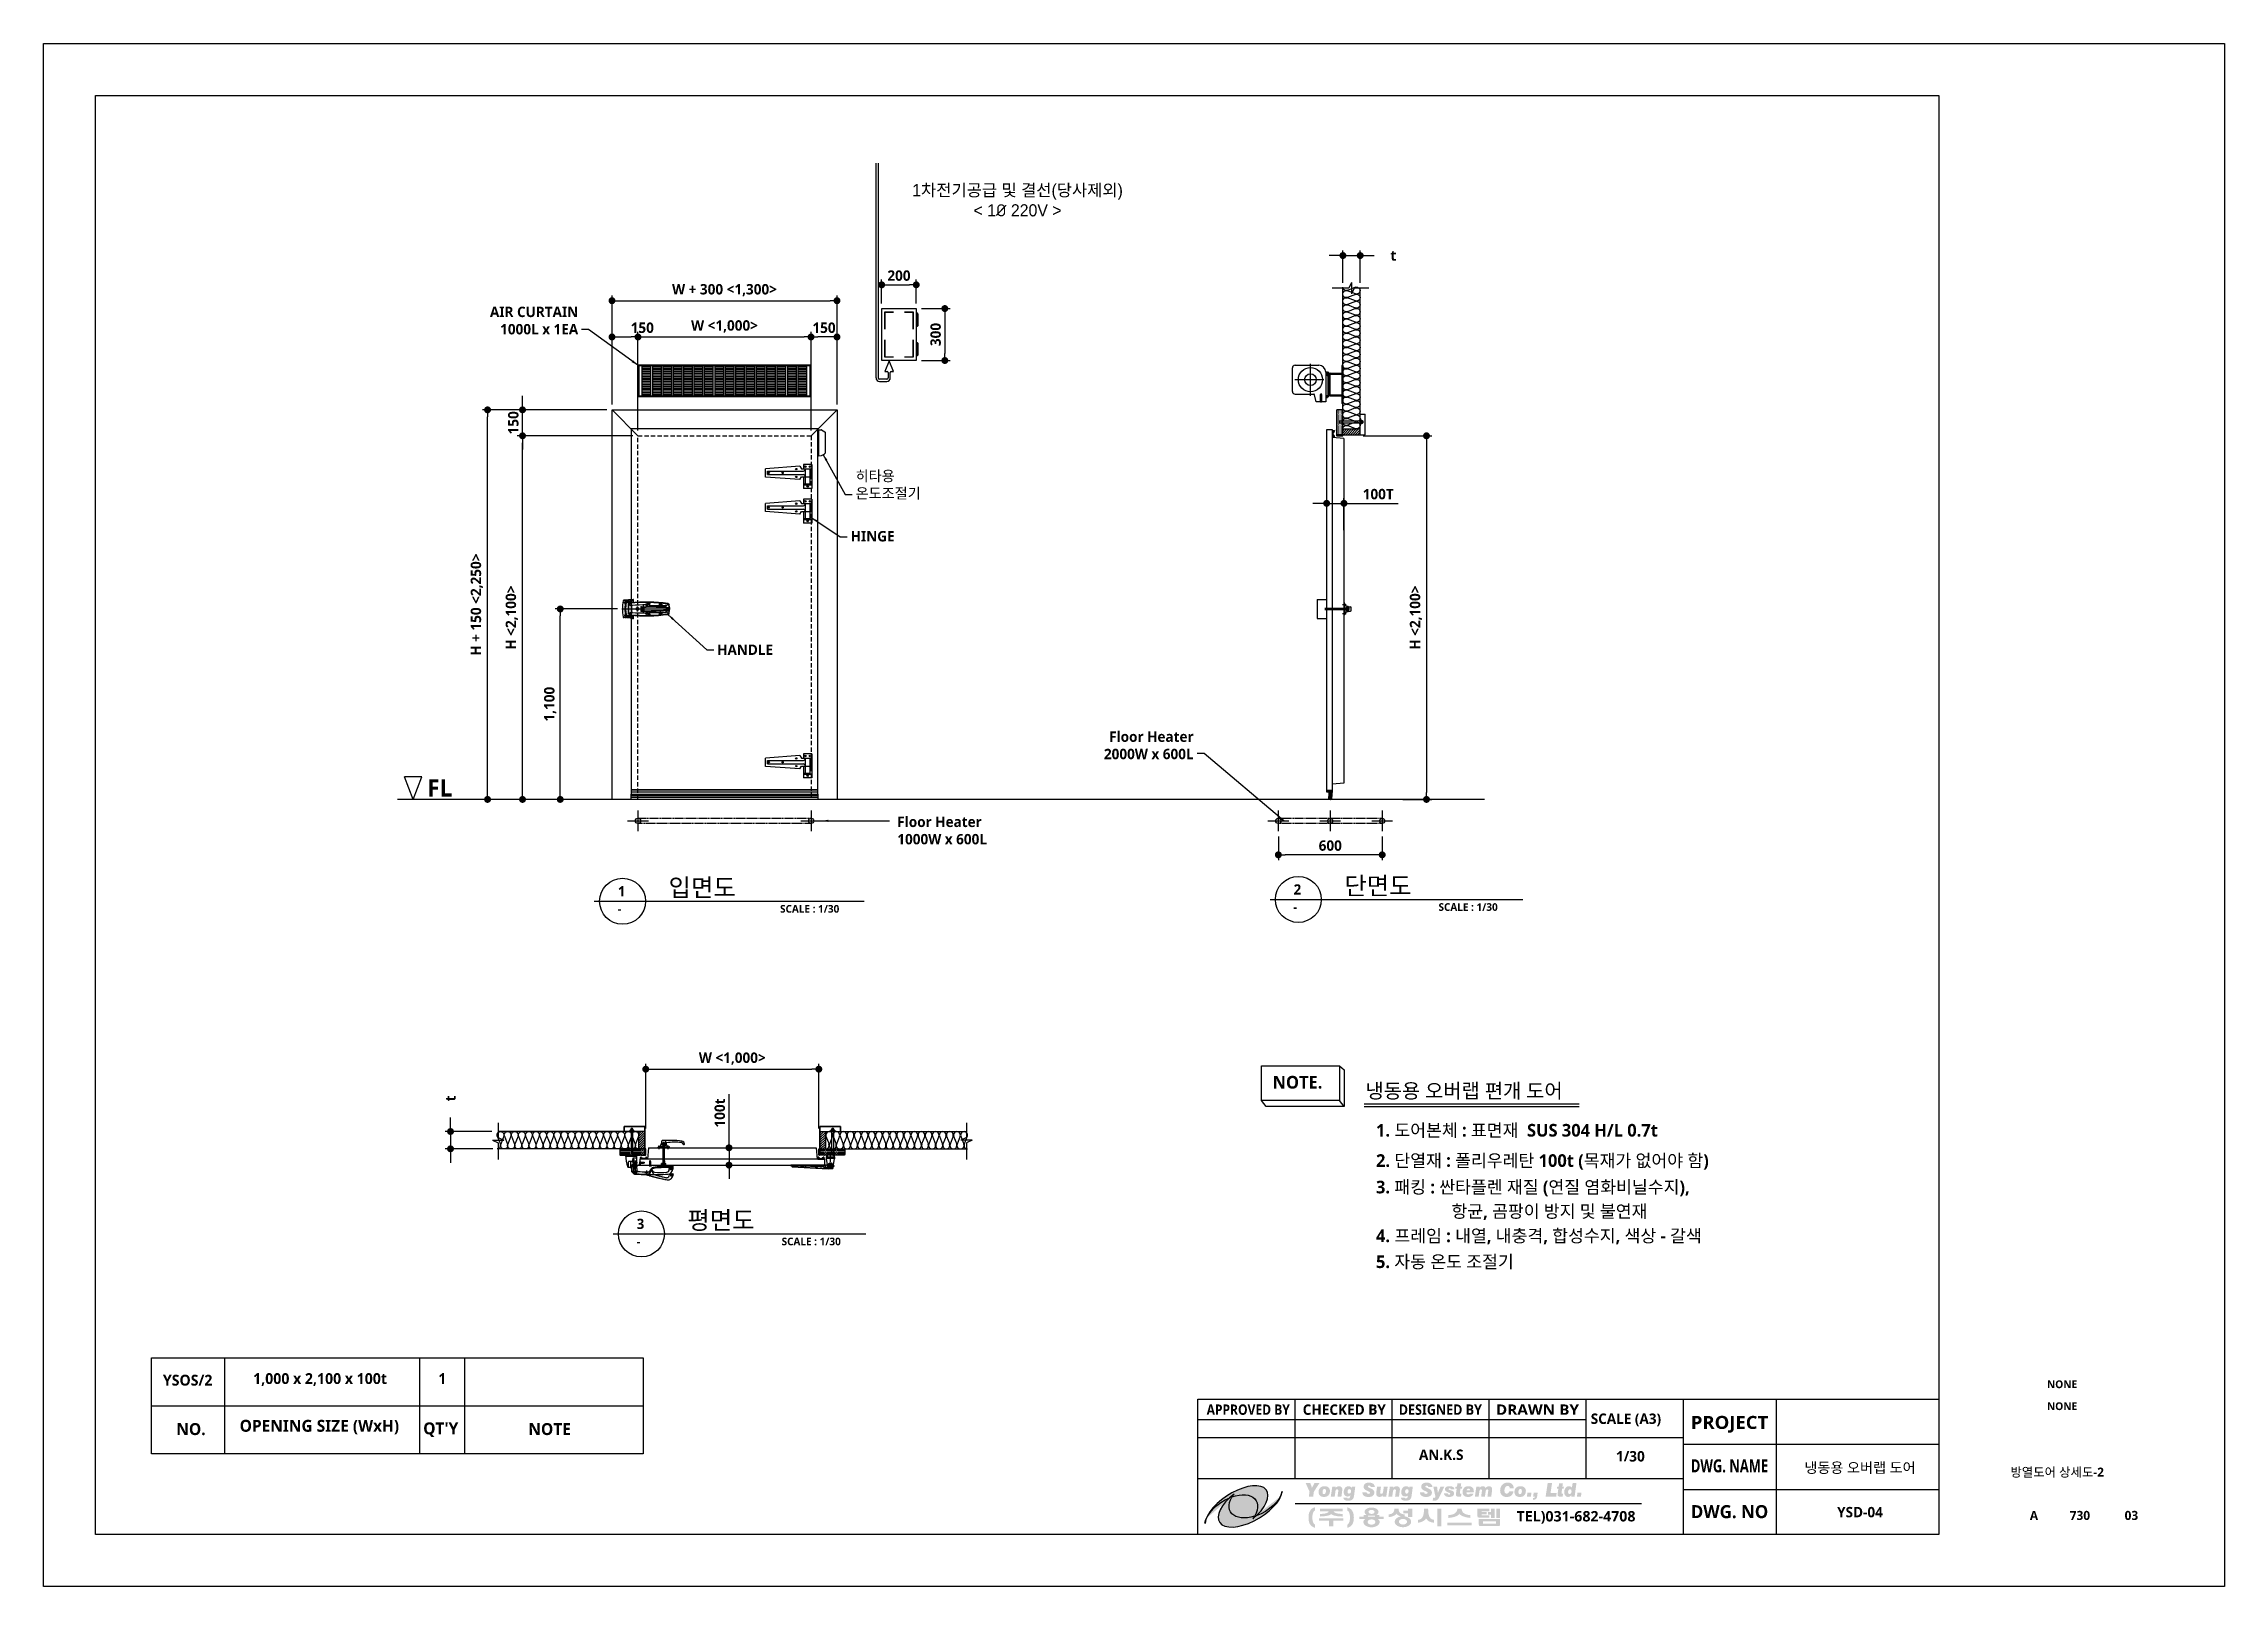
# Model space of a CAD drawing. Header units: millimetres. Extents: x 0 to 33600, y 0 to 8910.
# Drawn here: x 12600 to 25200, y 0 to 8910 of the extents above; entities that cross this region are included whole.
import ezdxf
from ezdxf.enums import TextEntityAlignment as Align
from ezdxf.lldxf.tags import DXFTag

# ---------------------------------------------------------------- set-up
doc = ezdxf.new("R2010")
doc.units = ezdxf.units.MM
doc.header["$LTSCALE"] = 20
doc.header["$MEASUREMENT"] = 0
doc.linetypes.add('CENTER', pattern=[2, 1.25, -0.25, 0.25, -0.25])
doc.linetypes.add('HIDDEN', pattern=[0.375, 0.25, -0.125])
doc.layers.get('0').update_dxf_attribs({"linetype": 'CONTINUOUS'})
doc.layers.get('Defpoints').update_dxf_attribs({"color": 181, "linetype": 'CONTINUOUS'})
for name, color, linetype in [('1', 120, 'CONTINUOUS'), ('3', 3, 'CONTINUOUS'), ('A-ANNO-TITL', 7, 'CONTINUOUS'), ('DIM', 141, 'CONTINUOUS'), ('DOOR-2', 1, 'CONTINUOUS'), ('DOOR-3', 8, 'CONTINUOUS'), ('TEXT', 7, 'CONTINUOUS'), ('TEXT-1', 7, 'CONTINUOUS'), ('TEXT2', 7, 'CONTINUOUS'), ('방열문', 7, 'CONTINUOUS')]:
    doc.layers.add(name, color=color, linetype=linetype)
doc.styles.add('SH_대대리576', font='')
doc.styles.get("Standard").update_dxf_attribs({"font": 'NanumGothicBold.ttf'})
doc.styles.get('SH_대대리576').set_extended_font_data('NanumGothic', bold=True)
tags = doc.linetypes.add('破線', pattern=[38.1, 25.4, -12.7]).pattern_tags.tags
tags[6:7] = [DXFTag(74, 4), DXFTag(75, 0), DXFTag(340, '0'), DXFTag(46, 1.0), DXFTag(50, 0.0), DXFTag(44, 0.0), DXFTag(45, 0.0)]
tags[4:5] = [DXFTag(74, 4), DXFTag(75, 0), DXFTag(340, '0'), DXFTag(46, 1.0), DXFTag(50, 0.0), DXFTag(44, 0.0), DXFTag(45, 0.0)]
tags = doc.linetypes.add('２点鎖線', pattern=[63.5, 31.75, -6.35, 6.35, -6.35, 6.35, -6.35]).pattern_tags.tags
tags[14:15] = [DXFTag(74, 4), DXFTag(75, 0), DXFTag(340, '0'), DXFTag(46, 1.0), DXFTag(50, 0.0), DXFTag(44, 0.0), DXFTag(45, 0.0)]
tags[12:13] = [DXFTag(74, 4), DXFTag(75, 0), DXFTag(340, '0'), DXFTag(46, 1.0), DXFTag(50, 0.0), DXFTag(44, 0.0), DXFTag(45, 0.0)]
tags[10:11] = [DXFTag(74, 4), DXFTag(75, 0), DXFTag(340, '0'), DXFTag(46, 1.0), DXFTag(50, 0.0), DXFTag(44, 0.0), DXFTag(45, 0.0)]
tags[8:9] = [DXFTag(74, 4), DXFTag(75, 0), DXFTag(340, '0'), DXFTag(46, 1.0), DXFTag(50, 0.0), DXFTag(44, 0.0), DXFTag(45, 0.0)]
tags[6:7] = [DXFTag(74, 4), DXFTag(75, 0), DXFTag(340, '0'), DXFTag(46, 1.0), DXFTag(50, 0.0), DXFTag(44, 0.0), DXFTag(45, 0.0)]
tags[4:5] = [DXFTag(74, 4), DXFTag(75, 0), DXFTag(340, '0'), DXFTag(46, 1.0), DXFTag(50, 0.0), DXFTag(44, 0.0), DXFTag(45, 0.0)]
doc.dimstyles.new('yongsung', dxfattribs={"dimscale": 20, "dimtxt": 3, "dimasz": 2, "dimexe": 1.5, "dimexo": 1.5, "dimgap": 1, "dimtad": 1, "dimdec": 0, "dimdsep": 46, "dimlunit": 6, "dimtxsty": 'Standard', "dimblk": 'DOT', "dimcen": 0, "dimdle": 2, "dimclrd": 256, "dimclre": 256, "dimclrt": 256, "dimadec": 0, "dimazin": 0, "dimtfac": 480, "dimtdec": 0, "dimtix": 1, "dimtmove": 2, "dimatfit": 3, "dimfxl": 1, "dimtolj": 1, "dimtzin": 0, "dimarcsym": 0})

msp = doc.modelspace()

# ---------------------------------------------------------------- texts
at = {"style": 'SH_대대리576'}
for s, height, width, p, p2 in [('APPROVED BY', 60, 0.827763, (19319.7, 990.7), (19800.2, 990.7)), ('CHECKED BY', 60, 0.917775, (19874.7, 990.7), (20355.2, 990.7)), ('DESIGNED BY', 60, 0.871525, (20429.7, 990.7), (20910.2, 990.7)), ('DRAWN BY', 60, 1.047157, (20990.7, 990.7), (21471.2, 990.7)), ('PROJECT', 75, 1.014103, (22117, 909.3), (22564.5, 909.3)), ('DWG. NAME', 75, 0.684664, (22117, 658.6), (22564.5, 658.6)), ('DWG. NO', 75, 0.903315, (22117, 394), (22564.5, 394))]:
    msp.add_text(s, height=height, dxfattribs=dict(at, width=width)).set_placement(p, p2, align=Align.FIT)
msp.add_text('SCALE (A3)', height=60, dxfattribs=at).set_placement((21538.8, 938.3))
at = {"color": 4, "style": 'SH_대대리576'}
msp.add_text('AN.K.S', height=60, dxfattribs=at).set_placement((20546.6, 730.1))
for s, p in [('1/30', (21767.9, 721.2)), ('냉동용 오버랩 도어', (23094.8, 655.4))]:
    msp.add_text(s, height=60, dxfattribs=at).set_placement(p, align=Align.CENTER)
at = {"color": 7, "style": 'SH_대대리576', "width": 0.920477}
msp.add_text('TEL)031-682-4708', height=60, dxfattribs=at).set_placement((21110.4, 374.9), (21797.2, 374.9), align=Align.FIT)
at = {"color": 4, "style": 'SH_대대리576'}
msp.add_text('YSD-04', height=60, dxfattribs=at).set_placement((23094.8, 428.8), align=Align.MIDDLE)
at = {"color": 4, "insert": (18227.2, 8099), "char_height": 70, "attachment_point": 2, "style": 'SH_대대리576'}
msp.add_mtext('{\\fHYwulM|b0|i0|c129|p18;1\\f굴림|b0|i0|c129|p50;차전기공급 및 결선\\fHYwulM|b0|i0|c129|p18;(\\f굴림|b0|i0|c129|p50;당사제외\\fHYwulM|b0|i0|c129|p18;)\\P< 1\\fISOCPEUR|b0|i0|c0|p34;%%C\\fHYwulM|b0|i0|c129|p18; 220V >}', dxfattribs=at)
at = {"layer": 'A-ANNO-TITL', "style": 'SH_대대리576'}
for s, height, p in [('NONE', 45, (24262.2, 1167.3)), ('NONE', 45, (24262.2, 1040.6)), ('방열도어 상세도-2', 52.5, (24233.9, 660.2)), ('A', 52.5, (24099.8, 409.7)), ('730', 52.5, (24365.4, 409.7)), ('03', 52.5, (24662.7, 409.7))]:
    msp.add_text(s, height=height, dxfattribs=at).set_placement(p, align=Align.MIDDLE)
at = {"layer": 'TEXT', "style": 'SH_대대리576'}
for s, height, p in [('1', 59, (15917.8, 3985.2)), ('2', 59, (19822.2, 3995.6)), ('-', 50.2, (15917.1, 3887.4)), ('SCALE : 1/30', 44.25, (16855, 3891)), ('-', 50.2, (19821.5, 3897.8)), ('SCALE : 1/30', 44.25, (20659.4, 3901.4)), ('3', 59, (16026.8, 2064.1)), ('-', 50.2, (16026.1, 1966.3)), ('SCALE : 1/30', 44.25, (16864, 1969.9)), ('YSOS/2', 62.56, (13289.3, 1159.5)), ('1,000 x 2,100 x 100t', 62.56, (13810.5, 1168.8)), ('1', 62.6, (14880.3, 1168.8)), ('NO.', 68.61, (13366.9, 874)), ('OPENING SIZE (WxH)', 68.605, (13732.6, 893)), ("QT'Y", 68.61, (14793.2, 878.2)), ('NOTE', 68.61, (15400.8, 874))]:
    msp.add_text(s, height=height, dxfattribs=at).set_placement(p)
at = {"layer": 'TEXT', "char_height": 60, "style": 'SH_대대리576'}
for s, insert, attachment_point in [('AIR CURTAIN\\P1000L x 1EA', (15688.7, 7229.9), 9), ('히타용\\P온도조절기', (17291.5, 6276.6), 7), ('HINGE', (17262.7, 6034.2), 7), ('HANDLE', (16491.7, 5379.4), 7), ('Floor Heater\\P2000W x 600L', (19244.5, 4776.5), 9), ('Floor Heater\\P1000W x 600L', (17532.2, 4284.6), 7)]:
    msp.add_mtext(s, dxfattribs=dict(at, insert=insert, attachment_point=attachment_point))
at = {"layer": 'TEXT-1', "style": 'SH_대대리576'}
for s, p in [('입면도', (16210.6, 3984.1)), ('단면도', (20115, 3994.4)), ('평면도', (16319.6, 2062.9))]:
    msp.add_text(s, height=103.25, dxfattribs=at).set_placement(p)
at = {"layer": 'TEXT2', "style": 'SH_대대리576'}
for s, height, p in [('NOTE.', 72.92, (19700.7, 2875.1)), ('냉동용 오버랩 편개 도어', 83.979, (20237.5, 2819.7)), ('1. 도어본체 : 표면재  SUS 304 H/L 0.7t', 72.922, (20298.3, 2597.8)), ('2. 단열재 : 폴리우레탄 100t (목재가 없어야 함)', 72.922, (20298.3, 2422.8)), ('3. 패킹 : 싼타플렌 재질 (연질 염화비닐수지),', 72.922, (20298.3, 2269.7)), ('항균, 곰팡이 방지 및 불연재', 72.922, (20734.1, 2129.7)), ('4. 프레임 : 내열, 내충격, 합성수지, 색상 - 갈색', 72.922, (20298.3, 1988.2)), ('5. 자동 온도 조절기', 72.922, (20298.3, 1838.5))]:
    msp.add_text(s, height=height, dxfattribs=at).set_placement(p)
at = {"layer": '방열문', "ltscale": 3, "style": 'SH_대대리576'}
msp.add_text('FL', height=100, dxfattribs=at).set_placement((14816.1, 4561.7))

# ---------------------------------------------------------------- blocks, each defined once
blk = doc.blocks.new('A$C218C5527')
h = blk.add_hatch(color=1)
edge = h.paths.add_edge_path()
edge.add_ellipse((5.05, 2.14), major_axis=(-4.79, -2.98), ratio=0.580265, start_angle=131.9714, end_angle=248.5968, ccw=False)
edge.add_ellipse((5.05, 2.14), major_axis=(-4.79, -2.98), ratio=0.580265, start_angle=125.4238, end_angle=131.9714, ccw=False)
edge.add_ellipse((6.06, 3.31), major_axis=(-5.8, -3.76), ratio=0.472671, start_angle=104.5749, end_angle=339.9724)
edge.add_ellipse((5.05, 2.14), major_axis=(-4.79, -2.98), ratio=0.580265, start_angle=253.4092, end_angle=333.3098, ccw=False)
edge.add_ellipse((8.69, 4.5), major_axis=(5.95, 3.51), ratio=0.472671, start_angle=105.5245, end_angle=113.8539, ccw=False)
edge.add_ellipse((9.76, 5.7), major_axis=(-4.89, -2.73), ratio=0.583553, start_angle=307.9879, end_angle=314.6539)
h = blk.add_hatch(color=5)
edge = h.paths.add_edge_path()
edge.add_ellipse((9.72, 5.67), major_axis=(4.93, 2.74), ratio=0.580265, start_angle=131.9714, end_angle=248.5968, ccw=False)
edge.add_ellipse((9.72, 5.67), major_axis=(4.93, 2.74), ratio=0.580265, start_angle=125.4238, end_angle=131.9714, ccw=False)
edge.add_ellipse((8.66, 4.55), major_axis=(5.98, 3.46), ratio=0.472671, start_angle=104.5749, end_angle=339.9724)
edge.add_ellipse((9.72, 5.67), major_axis=(4.93, 2.74), ratio=0.580265, start_angle=253.4092, end_angle=333.3098, ccw=False)
edge.add_ellipse((5.98, 3.49), major_axis=(-6.12, -3.22), ratio=0.472671, start_angle=105.5245, end_angle=113.8539, ccw=False)
edge.add_ellipse((4.85, 2.35), major_axis=(5.02, 2.48), ratio=0.583553, start_angle=307.9879, end_angle=314.6539)
at = {"color": 1}
blk.add_ellipse((6.06, 3.31), major_axis=(-5.8, -3.76), ratio=0.472671, start_param=1.820342, end_param=5.933638, dxfattribs=at)
at = {"color": 1, "extrusion": (0, 0, -1)}
for start_param, end_param in [(0.465832, 1.86036), (1.944353, 4.094127)]:
    blk.add_ellipse((5.05, 2.14), major_axis=(-4.79, -2.98), ratio=0.580265, start_param=start_param, end_param=end_param, dxfattribs=at)
at = {"color": 5}
blk.add_ellipse((8.69, 4.5), major_axis=(5.95, 3.51), ratio=0.472671, start_param=1.820342, end_param=5.933638, dxfattribs=at)
at = {"color": 5, "extrusion": (0, 0, -1)}
for start_param, end_param in [(5.070129, 7.190969), (3.610997, 5.004166)]:
    blk.add_ellipse((9.76, 5.7), major_axis=(-4.89, -2.73), ratio=0.583553, start_param=start_param, end_param=end_param, dxfattribs=at)
blk = doc.blocks.new('_Dot')
at = {"color": 0, "linetype": 'ByBlock', "lineweight": -2}
blk.add_line((-0.5, 0), (-1, 0), dxfattribs=at)
at = {"color": 0, "linetype": 'ByBlock', "const_width": 0.5}
blk.add_lwpolyline([(-0.25, 0, 1), (0.25, 0, 1)], format="xyb", close=True, dxfattribs=at)
blk = doc.blocks.new('*D315')
at = {"layer": 'Defpoints', "color": 0}
for p in [(17079, 2987), (16079, 2614), (17079, 2614)]:
    blk.add_point(p, dxfattribs=at)
at = {"layer": 'DIM', "lineweight": -2}
for p, q in [((16079, 2644), (16079, 3017)), ((16119, 2987), (17039, 2987)), ((17079, 2644), (17079, 3017))]:
    blk.add_line(p, q, dxfattribs=at)
at = {"layer": 'DIM', "linetype": 'ByBlock', "lineweight": -2, "xscale": 40, "yscale": 40, "zscale": 40, "rotation": 180}
blk.add_blockref('_Dot', (16079, 2987), dxfattribs=at)
at = {"layer": 'DIM', "linetype": 'ByBlock', "lineweight": -2, "xscale": 40, "yscale": 40, "zscale": 40}
blk.add_blockref('_Dot', (17079, 2987), dxfattribs=at)
at = {"layer": 'DIM', "insert": (16579, 3048), "char_height": 60, "attachment_point": 5}
blk.add_mtext('\\A1;W <1,000>', dxfattribs=at)
blk = doc.blocks.new('*D316')
at = {"layer": 'Defpoints', "color": 0}
for p in [(20194, 6645), (20424, 4545), (20590, 4545)]:
    blk.add_point(p, dxfattribs=at)
at = {"layer": 'DIM', "lineweight": -2}
for p, q in [((20224, 6645), (20620, 6645)), ((20590, 6605), (20590, 4585)), ((20454, 4545), (20620, 4545))]:
    blk.add_line(p, q, dxfattribs=at)
at = {"layer": 'DIM', "linetype": 'ByBlock', "lineweight": -2, "xscale": 40, "yscale": 40, "zscale": 40}
for p, rotation in [((20590, 6645), 90), ((20590, 4545), 270)]:
    blk.add_blockref('_Dot', p, dxfattribs=dict(at, rotation=rotation))
at = {"layer": 'DIM', "insert": (20529, 5595), "char_height": 60, "attachment_point": 5, "rotation": 90}
blk.add_mtext('\\A1;H <2,100>', dxfattribs=at)
blk = doc.blocks.new('INSU')
at = {"layer": '3'}
for p, q in [((0.01, 0.73), (0.19, 0.27)), ((0.39, 0.73), (0.21, 0.27))]:
    blk.add_line(p, q, dxfattribs=at)
for centre, start, end in [((0.2, 0.8), 339.2034, 200.7966), ((0, 0.2), 270, 20.7966), ((0.4, 0.2), 159.2034, 270)]:
    blk.add_arc(centre, 0.2, start, end, dxfattribs=at)
blk = doc.blocks.new('*D317')
at = {"layer": 'Defpoints', "color": 0}
for p in [(20013, 6366), (20113, 6255), (20113, 6071)]:
    blk.add_point(p, dxfattribs=at)
at = {"layer": 'DIM', "lineweight": -2}
for p, q in [((20013, 6336), (20013, 6225)), ((19973, 6255), (19933, 6255)), ((20013, 6255), (20113, 6255)), ((20113, 6101), (20113, 6285)), ((20113, 6255), (20426, 6255))]:
    blk.add_line(p, q, dxfattribs=at)
at = {"layer": 'DIM', "linetype": 'ByBlock', "lineweight": -2, "xscale": 40, "yscale": 40, "zscale": 40}
blk.add_blockref('_Dot', (20013, 6255), dxfattribs=at)
at = {"layer": 'DIM', "linetype": 'ByBlock', "lineweight": -2, "xscale": 40, "yscale": 40, "zscale": 40, "rotation": 180}
blk.add_blockref('_Dot', (20113, 6255), dxfattribs=at)
at = {"layer": 'DIM', "insert": (20311, 6308), "char_height": 60, "attachment_point": 5}
blk.add_mtext('\\A1;100T', dxfattribs=at)
blk = doc.blocks.new('*D318')
at = {"layer": 'Defpoints', "color": 0}
for p in [(16492, 2533), (16507, 2433), (16560, 2433)]:
    blk.add_point(p, dxfattribs=at)
at = {"layer": 'DIM', "lineweight": -2}
for p, q in [((16560, 2533), (16560, 2842)), ((16522, 2533), (16590, 2533)), ((16560, 2533), (16560, 2433)), ((16537, 2433), (16590, 2433)), ((16560, 2393), (16560, 2353))]:
    blk.add_line(p, q, dxfattribs=at)
at = {"layer": 'DIM', "linetype": 'ByBlock', "lineweight": -2, "xscale": 40, "yscale": 40, "zscale": 40}
for p, rotation in [((16560, 2533), 270), ((16560, 2433), 90)]:
    blk.add_blockref('_Dot', p, dxfattribs=dict(at, rotation=rotation))
at = {"layer": 'DIM', "insert": (16507, 2734), "char_height": 60, "attachment_point": 5, "rotation": 90}
blk.add_mtext('\\A1;100t', dxfattribs=at)
blk = doc.blocks.new('*D319')
at = {"layer": 'Defpoints', "color": 0}
for p in [(20207, 7686), (20107, 7498), (20207, 7498)]:
    blk.add_point(p, dxfattribs=at)
at = {"layer": 'DIM', "lineweight": -2}
for p, q in [((20107, 7528), (20107, 7716)), ((20207, 7528), (20207, 7716)), ((20067, 7686), (20027, 7686)), ((20107, 7686), (20207, 7686)), ((20247, 7686), (20287, 7686))]:
    blk.add_line(p, q, dxfattribs=at)
at = {"layer": 'DIM', "linetype": 'ByBlock', "lineweight": -2, "xscale": 40, "yscale": 40, "zscale": 40}
blk.add_blockref('_Dot', (20107, 7686), dxfattribs=at)
at = {"layer": 'DIM', "linetype": 'ByBlock', "lineweight": -2, "xscale": 40, "yscale": 40, "zscale": 40, "rotation": 180}
blk.add_blockref('_Dot', (20207, 7686), dxfattribs=at)
at = {"layer": 'DIM', "insert": (20399, 7686), "char_height": 60, "attachment_point": 5}
blk.add_mtext('\\A1;\\A1;t', dxfattribs=at)
blk = doc.blocks.new('*D320')
at = {"layer": 'Defpoints', "color": 0}
for p in [(14951, 2527), (15220, 2627), (15226, 2527)]:
    blk.add_point(p, dxfattribs=at)
at = {"layer": 'DIM', "lineweight": -2}
for p, q in [((14951, 2667), (14951, 2707)), ((15190, 2627), (14921, 2627)), ((15196, 2527), (14921, 2527)), ((14951, 2627), (14951, 2527)), ((14951, 2487), (14951, 2447))]:
    blk.add_line(p, q, dxfattribs=at)
at = {"layer": 'DIM', "linetype": 'ByBlock', "lineweight": -2, "xscale": 40, "yscale": 40, "zscale": 40}
for p, rotation in [((14951, 2627), 270), ((14951, 2527), 90)]:
    blk.add_blockref('_Dot', p, dxfattribs=dict(at, rotation=rotation))
at = {"layer": 'DIM', "insert": (14951, 2818), "char_height": 60, "attachment_point": 5, "rotation": 90}
blk.add_mtext('\\A1;\\A1;t', dxfattribs=at)
blk = doc.blocks.new('*D321')
at = {"layer": 'Defpoints', "color": 0}
for p in [(17642, 7517), (17442, 7380), (17642, 7380)]:
    blk.add_point(p, dxfattribs=at)
at = {"layer": 'DIM', "lineweight": -2}
for p, q in [((17442, 7410), (17442, 7547)), ((17482, 7517), (17602, 7517)), ((17642, 7410), (17642, 7547))]:
    blk.add_line(p, q, dxfattribs=at)
at = {"layer": 'DIM', "linetype": 'ByBlock', "lineweight": -2, "xscale": 40, "yscale": 40, "zscale": 40, "rotation": 180}
blk.add_blockref('_Dot', (17442, 7517), dxfattribs=at)
at = {"layer": 'DIM', "linetype": 'ByBlock', "lineweight": -2, "xscale": 40, "yscale": 40, "zscale": 40}
blk.add_blockref('_Dot', (17642, 7517), dxfattribs=at)
at = {"layer": 'DIM', "insert": (17542, 7570), "char_height": 60, "attachment_point": 5}
blk.add_mtext('\\A1;200', dxfattribs=at)
blk = doc.blocks.new('*D322')
at = {"layer": 'Defpoints', "color": 0}
for p in [(17642, 7380), (17642, 7080), (17807, 7080)]:
    blk.add_point(p, dxfattribs=at)
at = {"layer": 'DIM', "lineweight": -2}
for p, q in [((17672, 7380), (17837, 7380)), ((17807, 7340), (17807, 7120)), ((17672, 7080), (17837, 7080))]:
    blk.add_line(p, q, dxfattribs=at)
at = {"layer": 'DIM', "linetype": 'ByBlock', "lineweight": -2, "xscale": 40, "yscale": 40, "zscale": 40}
for p, rotation in [((17807, 7380), 90), ((17807, 7080), 270)]:
    blk.add_blockref('_Dot', p, dxfattribs=dict(at, rotation=rotation))
at = {"layer": 'DIM', "insert": (17754, 7230), "char_height": 60, "attachment_point": 5, "rotation": 90}
blk.add_mtext('\\A1;300', dxfattribs=at)
blk = doc.blocks.new('A$C34577A09')
at = {"layer": 'DOOR-3', "linetype": 'ByBlock'}
for p, q in [((0, 61), (0, 197)), ((0, 61), (0, 197)), ((14, 129), (182, 129)), ((15, 212), (152, 212)), ((104, 35), (104, 221)), ((192, 174), (203, 174)), ((192, 172), (192, 0)), ((210, 171), (192, 171)), ((192, 171), (192, 169)), ((192, 169), (207, 169)), ((200, 155), (200, 171)), ((200, 171), (200, 171)), ((203, 174), (203, 155)), ((207, 34), (207, 169)), ((210, 31), (210, 171)), ((15, 46), (123, 46)), ((137, 0), (128, 42)), ((192, 0), (137, 0)), ((162, 3), (162, 44)), ((168, 44), (168, 3)), ((207, 34), (192, 34)), ((192, 31), (210, 31)), ((194, 31), (194, 29)), ((194, 29), (205, 29)), ((198, 38), (202, 38)), ((198, 31), (198, 38)), ((202, 38), (202, 31)), ((205, 29), (205, 31))]:
    blk.add_line(p, q, dxfattribs=at)
for centre, radius in [((104, 129), 70), ((104, 129), 33.5), ((165, 22), 2.93)]:
    blk.add_circle(centre, radius, dxfattribs=at)
for centre, radius, start, end in [((15, 197), 15, 90, 180), ((152, 172), 40, 0, 90), ((201, 155), 1.52, 180.1429, 359.8571), ((15, 61), 15, 180, 270), ((123, 41), 5, 11.9784, 90), ((165, 44), 2.98, 0.2056, 179.7944), ((165, 3), 2.98, 176.0524, 3.9476), ((200, 29), 3.4, 180.8166, 359.1834)]:
    blk.add_arc(centre, radius, start, end, dxfattribs=at)
blk = doc.blocks.new('BLK203')
at = {"layer": '1', "color": 7, "linetype": 'Continuous'}
blk.add_circle((0, 0), 1, dxfattribs=at)
blk = doc.blocks.new('G$C9D07A943')
at = {"layer": 'DOOR-3', "linetype": 'Continuous'}
for p, q in [((212, 21), (0, 21)), ((0, 18), (0, 21)), ((170, 12), (0, 18)), ((8, 14), (1, 17)), ((8, 13), (215, 2)), ((8, 13), (8, 13)), ((8, 12), (216, 1)), ((189, 11), (170, 12)), ((189, 21), (189, 11)), ((189, 11), (200, 5)), ((200, 21), (200, 5)), ((209, 5), (200, 5)), ((206, 69), (254, 69)), ((206, 58), (206, 69)), ((216, 2), (206, 58)), ((252, 59), (208, 59)), ((211, 3), (211, 4)), ((243, 1), (216, 1)), ((244, 2), (254, 58)), ((254, 69), (254, 58))]:
    blk.add_line(p, q, dxfattribs=at)
at = {"layer": 'DOOR-3', "linetype": 'CENTER'}
for p, q in [((18, 26), (18, 7)), ((85, 26), (85, 3)), ((148, 26), (148, 0)), ((206, 17), (254, 17))]:
    blk.add_line(p, q, dxfattribs=at)
at = {"layer": 'DOOR-3', "linetype": 'HIDDEN'}
for p, q in [((213, 21), (212, 21)), ((244, 2), (247, 17)), ((245, 22), (247, 17))]:
    blk.add_line(p, q, dxfattribs=at)
for radius in [11.5, 11.8, 6.35]:
    blk.add_circle((230, 17), radius, dxfattribs=at)
at = {"layer": 'DOOR-3', "linetype": 'Continuous'}
for centre, radius, start, end in [((1, 18), 1, 180, 242.4446), ((8, 13), 0.5, 0, 62.4446), ((8, 13), 0.5, 180, 266.9728), ((208, 61), 2, 180, 270), ((208, -5), 10, 43.7449, 86.9728), ((216, 2), 1, 223.7449, 270), ((217, 2), 1, 190, 270), ((243, 2), 1, 270, 350), ((252, 61), 2, 270, 0)]:
    blk.add_arc(centre, radius, start, end, dxfattribs=at)
at = {"layer": 'DOOR-3', "linetype": 'HIDDEN'}
for centre, radius, start, end in [((213, 23), 2, 270, 340.5288), ((230, 17), 16, 17.9773, 160.5288), ((243, 2), 1, 270, 350)]:
    blk.add_arc(centre, radius, start, end, dxfattribs=at)
at = {"layer": 'DOOR-3', "linetype": 'Continuous', "xscale": -1.741669751, "yscale": 6.5, "rotation": 270}
blk.add_blockref('BLK203', (148, 9), dxfattribs=at)
blk = doc.blocks.new('G$CB8B86894')
at = {"layer": 'DOOR-3', "linetype": 'Continuous'}
for p, q in [((48, 18), (0, 18)), ((0, 17), (0, 8)), ((0, 8), (48, 8)), ((4, 19), (8, 19)), ((44, 19), (40, 19)), ((48, 8), (48, 17))]:
    blk.add_line(p, q, dxfattribs=at)
at = {"layer": 'DOOR-3'}
for p, q in [((4, 19), (4, 18)), ((4, 18), (4, 8)), ((6, 13), (6, 23)), ((8, 19), (8, 18)), ((40, 19), (40, 18)), ((42, 13), (42, 23)), ((44, 19), (44, 18)), ((44, 18), (44, 8))]:
    blk.add_line(p, q, dxfattribs=at)
at = {"layer": 'DOOR-3', "color": 1, "linetype": 'CENTER'}
blk.add_line((24, 0), (24, 26), dxfattribs=at)
at = {"layer": 'DOOR-3', "linetype": 'Continuous'}
blk.add_arc((0, 17), 0.4, 90, 180, dxfattribs=at)
blk = doc.blocks.new('*D323')
at = {"layer": 'Defpoints', "color": 0}
for p in [(17034, 7216), (16034, 6645), (17034, 6645)]:
    blk.add_point(p, dxfattribs=at)
at = {"layer": 'DIM', "lineweight": -2}
for p, q in [((16034, 6675), (16034, 7246)), ((16074, 7216), (16994, 7216)), ((17034, 6675), (17034, 7246))]:
    blk.add_line(p, q, dxfattribs=at)
at = {"layer": 'DIM', "linetype": 'ByBlock', "lineweight": -2, "xscale": 40, "yscale": 40, "zscale": 40, "rotation": 180}
blk.add_blockref('_Dot', (16034, 7216), dxfattribs=at)
at = {"layer": 'DIM', "linetype": 'ByBlock', "lineweight": -2, "xscale": 40, "yscale": 40, "zscale": 40}
blk.add_blockref('_Dot', (17034, 7216), dxfattribs=at)
at = {"layer": 'DIM', "insert": (16534, 7277), "char_height": 60, "attachment_point": 5}
blk.add_mtext('\\A1;W <1,000>', dxfattribs=at)
blk = doc.blocks.new('*D324')
at = {"layer": 'Defpoints', "color": 0}
for p in [(15367, 6645), (16034, 6645), (15884, 4545)]:
    blk.add_point(p, dxfattribs=at)
at = {"layer": 'DIM', "lineweight": -2}
for p, q in [((16004, 6645), (15337, 6645)), ((15367, 4585), (15367, 6605)), ((15854, 4545), (15337, 4545))]:
    blk.add_line(p, q, dxfattribs=at)
at = {"layer": 'DIM', "linetype": 'ByBlock', "lineweight": -2, "xscale": 40, "yscale": 40, "zscale": 40}
for p, rotation in [((15367, 6645), 90), ((15367, 4545), 270)]:
    blk.add_blockref('_Dot', p, dxfattribs=dict(at, rotation=rotation))
at = {"layer": 'DIM', "insert": (15305, 5595), "char_height": 60, "attachment_point": 5, "rotation": 90}
blk.add_mtext('\\A1;H <2,100>', dxfattribs=at)
blk = doc.blocks.new('*D325')
at = {"layer": 'Defpoints', "color": 0}
for p in [(15367, 6795), (15884, 6795), (16034, 6645)]:
    blk.add_point(p, dxfattribs=at)
at = {"layer": 'DIM', "lineweight": -2}
for p, q in [((15367, 6835), (15367, 6875)), ((15854, 6795), (15337, 6795)), ((15367, 6645), (15367, 6795)), ((16004, 6645), (15337, 6645)), ((15367, 6605), (15367, 6565))]:
    blk.add_line(p, q, dxfattribs=at)
at = {"layer": 'DIM', "linetype": 'ByBlock', "lineweight": -2, "xscale": 40, "yscale": 40, "zscale": 40}
for p, rotation in [((15367, 6795), 270), ((15367, 6645), 90)]:
    blk.add_blockref('_Dot', p, dxfattribs=dict(at, rotation=rotation))
at = {"layer": 'DIM', "insert": (15314, 6720), "char_height": 60, "attachment_point": 5, "rotation": 90}
blk.add_mtext('\\A1;150', dxfattribs=at)
blk = doc.blocks.new('*D326')
at = {"layer": 'Defpoints', "color": 0}
for p in [(15165, 6795), (15884, 6795), (15884, 4545)]:
    blk.add_point(p, dxfattribs=at)
at = {"layer": 'DIM', "lineweight": -2}
for p, q in [((15854, 6795), (15135, 6795)), ((15165, 4585), (15165, 6755)), ((15854, 4545), (15135, 4545))]:
    blk.add_line(p, q, dxfattribs=at)
at = {"layer": 'DIM', "linetype": 'ByBlock', "lineweight": -2, "xscale": 40, "yscale": 40, "zscale": 40}
for p, rotation in [((15165, 6795), 90), ((15165, 4545), 270)]:
    blk.add_blockref('_Dot', p, dxfattribs=dict(at, rotation=rotation))
at = {"layer": 'DIM', "insert": (15103, 5670), "char_height": 60, "attachment_point": 5, "rotation": 90}
blk.add_mtext('\\A1;H + 150 <2,250>', dxfattribs=at)
blk = doc.blocks.new('*D327')
at = {"layer": 'Defpoints', "color": 0}
for p in [(16034, 7216), (15884, 6795), (16034, 6645)]:
    blk.add_point(p, dxfattribs=at)
at = {"layer": 'DIM', "lineweight": -2}
for p, q in [((15884, 6825), (15884, 7246)), ((15924, 7216), (15994, 7216)), ((16034, 6675), (16034, 7246))]:
    blk.add_line(p, q, dxfattribs=at)
at = {"layer": 'DIM', "linetype": 'ByBlock', "lineweight": -2, "xscale": 40, "yscale": 40, "zscale": 40, "rotation": 180}
blk.add_blockref('_Dot', (15884, 7216), dxfattribs=at)
at = {"layer": 'DIM', "linetype": 'ByBlock', "lineweight": -2, "xscale": 40, "yscale": 40, "zscale": 40}
blk.add_blockref('_Dot', (16034, 7216), dxfattribs=at)
at = {"layer": 'DIM', "insert": (16059, 7269), "char_height": 60, "attachment_point": 5}
blk.add_mtext('\\A1;150', dxfattribs=at)
blk = doc.blocks.new('*D328')
at = {"layer": 'Defpoints', "color": 0}
for p in [(17034, 7216), (17184, 6795), (17034, 6645)]:
    blk.add_point(p, dxfattribs=at)
at = {"layer": 'DIM', "lineweight": -2}
for p, q in [((17034, 6675), (17034, 7246)), ((17144, 7216), (17074, 7216)), ((17184, 6825), (17184, 7246))]:
    blk.add_line(p, q, dxfattribs=at)
at = {"layer": 'DIM', "linetype": 'ByBlock', "lineweight": -2, "xscale": 40, "yscale": 40, "zscale": 40, "rotation": 180}
blk.add_blockref('_Dot', (17034, 7216), dxfattribs=at)
at = {"layer": 'DIM', "linetype": 'ByBlock', "lineweight": -2, "xscale": 40, "yscale": 40, "zscale": 40}
blk.add_blockref('_Dot', (17184, 7216), dxfattribs=at)
at = {"layer": 'DIM', "insert": (17109, 7269), "char_height": 60, "attachment_point": 5}
blk.add_mtext('\\A1;150', dxfattribs=at)
blk = doc.blocks.new('*D329')
at = {"layer": 'Defpoints', "color": 0}
for p in [(17184, 7425), (15884, 6795), (17184, 6795)]:
    blk.add_point(p, dxfattribs=at)
at = {"layer": 'DIM', "lineweight": -2}
for p, q in [((15884, 6825), (15884, 7455)), ((17184, 6825), (17184, 7455)), ((15924, 7425), (17144, 7425))]:
    blk.add_line(p, q, dxfattribs=at)
at = {"layer": 'DIM', "linetype": 'ByBlock', "lineweight": -2, "xscale": 40, "yscale": 40, "zscale": 40, "rotation": 180}
blk.add_blockref('_Dot', (15884, 7425), dxfattribs=at)
at = {"layer": 'DIM', "linetype": 'ByBlock', "lineweight": -2, "xscale": 40, "yscale": 40, "zscale": 40}
blk.add_blockref('_Dot', (17184, 7425), dxfattribs=at)
at = {"layer": 'DIM', "insert": (16534, 7486), "char_height": 60, "attachment_point": 5}
blk.add_mtext('\\A1;W + 300 <1,300>', dxfattribs=at)
blk = doc.blocks.new('*D330')
at = {"layer": 'Defpoints', "color": 0}
for p in [(15585, 5645), (15945, 5645), (15884, 4545)]:
    blk.add_point(p, dxfattribs=at)
at = {"layer": 'DIM', "lineweight": -2}
for p, q in [((15915, 5645), (15555, 5645)), ((15585, 4585), (15585, 5605)), ((15854, 4545), (15555, 4545))]:
    blk.add_line(p, q, dxfattribs=at)
at = {"layer": 'DIM', "linetype": 'ByBlock', "lineweight": -2, "xscale": 40, "yscale": 40, "zscale": 40}
for p, rotation in [((15585, 5645), 90), ((15585, 4545), 270)]:
    blk.add_blockref('_Dot', p, dxfattribs=dict(at, rotation=rotation))
at = {"layer": 'DIM', "insert": (15527, 5095), "char_height": 60, "attachment_point": 5, "rotation": 90}
blk.add_mtext('\\A1;1,100', dxfattribs=at)
blk = doc.blocks.new('G$C97EFEF72')
at = {"layer": 'DOOR-3'}
for p, q in [((0, 55), (280, 55)), ((19, 104), (9, 104)), ((19, 6), (9, 6)), ((66, 110), (12, 105)), ((66, 0), (12, 5)), ((66, 108), (19, 104)), ((19, 95), (27, 95)), ((19, 89), (27, 89)), ((19, 21), (27, 21)), ((19, 15), (27, 15)), ((66, 2), (19, 6)), ((21, 13), (22, 14)), ((25, 97), (26, 96)), ((66, 101), (27, 98)), ((67, 100), (27, 96)), ((67, 10), (27, 13)), ((66, 8), (27, 12)), ((38, 82), (57, 72)), ((38, 28), (57, 38)), ((44, 95), (52, 95)), ((44, 89), (52, 89)), ((44, 21), (52, 21)), ((44, 15), (52, 15)), ((60, 75), (47, 91)), ((60, 35), (47, 19)), ((66, 0), (64, 0)), ((67, 109), (66, 108)), ((66, 107), (66, 102)), ((66, 102), (68, 100)), ((66, 8), (68, 10)), ((66, 2), (66, 8)), ((66, 2), (67, 1)), ((68, 93), (68, 108)), ((68, 2), (68, 17)), ((88, 56), (95, 56)), ((88, 54), (88, 56)), ((88, 54), (95, 54)), ((95, 54), (95, 56)), ((111, 68), (155, 68)), ((111, 43), (111, 67)), ((116, 65), (111, 67)), ((111, 42), (111, 67)), ((116, 45), (111, 43)), ((111, 42), (155, 42)), ((112, 68), (141, 68)), ((116, 65), (112, 68)), ((116, 45), (112, 42)), ((112, 42), (141, 42)), ((116, 45), (116, 65)), ((116, 65), (141, 65)), ((116, 45), (141, 45)), ((122, 42), (122, 68)), ((130, 42), (130, 68)), ((144, 79), (162, 94)), ((144, 31), (162, 16)), ((151, 68), (151, 68)), ((151, 42), (151, 42)), ((155, 68), (155, 68)), ((155, 42), (155, 42)), ((159, 75), (253, 75)), ((159, 35), (253, 35)), ((256, 74), (272, 83)), ((256, 64), (256, 72)), ((256, 64), (274, 64)), ((256, 61), (272, 61)), ((256, 48), (272, 48)), ((256, 38), (256, 45)), ((256, 45), (274, 45)), ((272, 27), (256, 36)), ((273, 62), (269, 62)), ((269, 62), (269, 47)), ((273, 47), (269, 47))]:
    blk.add_line(p, q, dxfattribs=at)
at = {"layer": 'DOOR-3', "ltscale": 0.5}
for p, q in [((11, 92), (59, 92)), ((14, 18), (63, 18)), ((126, 35), (126, 75))]:
    blk.add_line(p, q, dxfattribs=at)
at = {"layer": 'DOOR-3', "ltscale": 0.4}
for p, q in [((19, 82), (19, 102)), ((19, 28), (19, 8)), ((26, 82), (26, 102)), ((27, 28), (27, 8)), ((44, 82), (44, 102)), ((44, 28), (44, 8)), ((51, 28), (51, 8)), ((52, 82), (52, 102)), ((91, 40), (91, 70)), ((135, 81), (158, 81)), ((135, 29), (158, 29)), ((146, 92), (146, 70)), ((146, 18), (146, 40)), ((213, 81), (236, 81)), ((213, 29), (236, 29)), ((224, 92), (224, 70)), ((224, 18), (224, 40))]:
    blk.add_line(p, q, dxfattribs=at)
at = {"layer": 'DOOR-3'}
for centre, radius in [((91, 55), 8.05), ((91, 55), 7.45), ((146, 81), 6.25), ((146, 29), 6.25), ((146, 81), 3), ((146, 29), 2.5), ((224, 81), 6.25), ((224, 29), 6.25), ((224, 81), 3), ((224, 29), 3)]:
    blk.add_circle(centre, radius, dxfattribs=at)
for centre, radius, start, end in [((304, 55), 300, 171.1826, 188.8174), ((12, 100), 5, 95, 171.1826), ((12, 10), 5, 188.8174, 265), ((19, 92), 3, 90, 270), ((19, 18), 3, 90, 270), ((304, 55), 286, 170.6841, 189.3159), ((19, 102), 2.5, 350.6841, 95), ((19, 8), 2.5, 265, 9.3159), ((304, 55), 284, 172.0567, 187.9433), ((24, 16), 4.6, 187.9433, 265), ((24, 16), 3, 187.9433, 265), ((25, 102), 3, 95, 179.7841), ((304, 55), 282, 172.0567, 187.9433), ((25, 8), 3, 180.2159, 265), ((28, 93), 4.6, 95, 172.0567), ((28, 93), 3, 95, 172.0567), ((26, 92), 3, 270, 90), ((27, 18), 3, 270, 90), ((336, 55), 300, 174.8538, 185.1462), ((48, 81), 10, 95.1086, 174.8538), ((48, 29), 10, 185.1462, 264.8914), ((336, 55), 298, 174.8538, 185.1462), ((48, 81), 7.5, 95.1086, 174.8538), ((48, 29), 7.5, 185.1462, 264.8914), ((44, 92), 3, 90, 270), ((44, 18), 3, 90, 270), ((136, -905), 1000, 82.5119, 95.1086), ((136, -905), 997, 82.5119, 95.1086), ((136, 1015), 997, 264.8914, 277.4881), ((136, 1015), 1000, 264.8914, 277.4881), ((51, 18), 3, 270, 90), ((52, 92), 3, 270, 90), ((354, 55), 298, 176.6631, 183.3369), ((60, 72), 3, 94.3994, 176.4542), ((60, 38), 3, 183.5458, 265.6006), ((135, -905), 983, 89.6556, 94.3994), ((135, 1015), 983, 265.6006, 270.3444), ((66, 108), 2, 0, 95), ((66, 107), 0.7, 0, 95), ((66, 102), 0.7, 275, 0), ((66, 8), 0.7, 0, 85), ((66, 2), 0.7, 265, 0), ((66, 2), 2, 265, 0), ((67, 101), 1, 275, 0), ((67, 9), 1, 0, 85), ((112, 67), 1, 90, 180), ((111, 67), 0.5, 90, 180), ((112, 43), 1, 180, 270), ((111, 42), 0.5, 180, 270), ((137, 73), 5, 354.7134, 89.8773), ((137, 37), 5, 270.1227, 5.2866), ((137, 37), 5, 270.1227, 5.2866), ((141, 83), 5, 269.6556, 309.6933), ((142, -1932), 2000, 86.7331, 90.0293), ((142, -1938), 2003, 86.733, 90.0293), ((142, 2048), 2003, 269.9707, 273.267), ((142, 2042), 2000, 269.9707, 273.2669), ((141, 27), 5, 50.3067, 90.3444), ((332, 55), 191, 173.7023, 176.0881), ((332, 55), 191, 183.9119, 186.2977), ((148, 75), 5, 129.6933, 173.7023), ((148, 35), 5, 186.2977, 230.3067), ((332, 55), 184, 173.8437, 175.9546), ((332, 55), 184, 184.0454, 186.9755), ((332, 55), 180, 171.1606, 173.9261), ((332, 55), 180, 185.7674, 189.7141), ((332, 55), 179, 170.3175, 173.2323), ((332, 55), 179, 186.9699, 190.0652), ((332, 55), 174, 166.9708, 175.8189), ((332, 55), 174, 184.1811, 193.0292), ((253, 72), 3, 0, 90), ((253, 38), 3, 270, 0), ((265, 76), 10, 8.8347, 82.5119), ((265, 76), 7.5, 8.8347, 82.5119), ((265, 33), 10, 277.4881, 351.1653), ((265, 33), 7.5, 277.4881, 351.1653), ((126, 55), 148, 3.3262, 8.8347), ((272, 60), 1, 1.0647, 90), ((272, 49), 1, 270, 358.9353), ((126, 55), 148, 351.1653, 356.6738), ((273, 63), 1, 270, 3.3262), ((-24, 55), 297, 358.9353, 1.0647), ((273, 46), 1, 356.6738, 90), ((274, 62), 2, 1.4422, 90), ((274, 47), 2, 270, 358.5578), ((126, 55), 150, 351.1653, 8.8347), ((-24, 55), 300, 358.5578, 1.4422)]:
    blk.add_arc(centre, radius, start, end, dxfattribs=at)
at = {"layer": 'DOOR-3', "color": 0, "linetype": 'ByBlock'}
for p in [(12, 5), (28, 97), (29, 13), (64, 0), (66, 0), (66, 0), (111, 67), (112, 68), (112, 42), (141, 68), (256, 64), (276, 62)]:
    blk.add_point(p, dxfattribs=at)
blk = doc.blocks.new('G$C08C975F9')
at = {"layer": 'DOOR-3'}
for p, q in [((198, 129), (0, 115)), ((198, 129), (207, 114)), ((219, 140), (219, 114)), ((267, 140), (219, 140)), ((267, 140), (267, 0)), ((0, 67), (0, 115)), ((198, 53), (0, 67)), ((11, 101), (218, 101)), ((11, 81), (11, 101)), ((11, 81), (220, 81)), ((198, 53), (207, 68)), ((207, 114), (256, 114)), ((207, 68), (256, 68)), ((219, 68), (219, 0)), ((228, 28), (219, 20)), ((267, 20), (219, 20)), ((267, 0), (219, 0)), ((267, 0), (219, 0)), ((228, 111), (228, 71)), ((228, 68), (228, 28)), ((228, 28), (256, 28)), ((256, 114), (256, 68)), ((256, 114), (262, 114)), ((256, 68), (256, 28)), ((256, 68), (267, 68)), ((256, 28), (267, 20)), ((262, 114), (262, 68))]:
    blk.add_line(p, q, dxfattribs=at)
for centre, radius in [((229, 127), 4.8), ((257, 127), 4.8), ((18, 91), 4), ((98, 91), 4), ((177, 113), 4), ((177, 68), 4), ((243, 13), 4.8)]:
    blk.add_circle(centre, radius, dxfattribs=at)
for centre, start, end in [((217, 112), 275.9745, 3.4065), ((217, 70), 356.5935, 84.0255)]:
    blk.add_arc(centre, 11.2, start, end, dxfattribs=at)
blk = doc.blocks.new('A$C17235A22')
at = {"color": 0}
for centre, start in [((-103, 17), 351.3862), ((-102, 17), 351.3395)]:
    blk.add_arc(centre, 106, start, 0, dxfattribs=at)
blk.add_arc((3, 1), 0.538, 193.2102, 337.1877)
at = {"layer": '방열문', "color": 1, "linetype": 'CENTER'}
for p, q in [((8, 42), (0, 42)), ((4, 46), (4, 17))]:
    blk.add_line(p, q, dxfattribs=at)
at = {"layer": '방열문', "color": 0}
for p, q in [((3, 41), (3, 17)), ((4, 41), (4, 17))]:
    blk.add_line(p, q, dxfattribs=at)
blk.add_arc((4, 42), 1.81, 286.6015, 253.3985, dxfattribs=at)
at = {"layer": '방열문', "color": 1, "linetype": 'CENTER'}
blk.add_arc((-102, 17), 106, 350.8303, 0, dxfattribs=at)
blk = doc.blocks.new('*D331')
at = {"layer": 'Defpoints', "color": 0}
for p in [(19734, 4361), (20334, 4361), (19734, 4225)]:
    blk.add_point(p, dxfattribs=at)
at = {"layer": 'DIM', "lineweight": -2}
for p, q in [((19734, 4331), (19734, 4195)), ((20334, 4331), (20334, 4195)), ((20294, 4225), (19774, 4225))]:
    blk.add_line(p, q, dxfattribs=at)
at = {"layer": 'DIM', "linetype": 'ByBlock', "lineweight": -2, "xscale": 40, "yscale": 40, "zscale": 40, "rotation": 180}
blk.add_blockref('_Dot', (19734, 4225), dxfattribs=at)
at = {"layer": 'DIM', "linetype": 'ByBlock', "lineweight": -2, "xscale": 40, "yscale": 40, "zscale": 40}
blk.add_blockref('_Dot', (20334, 4225), dxfattribs=at)
at = {"layer": 'DIM', "insert": (20034, 4278), "char_height": 60, "attachment_point": 5}
blk.add_mtext('\\A1;600', dxfattribs=at)

# ---------------------------------------------------------------- dimensions: what is measured, and where the dimension line sits
at = {"layer": 'DIM'}
dim = msp.add_linear_dim(base=(20206.5, 7685.9), p1=(20106.5, 7497.8), p2=(20206.5, 7497.8), text='\\A1;t', dimstyle='yongsung', dxfattribs=at)
dim.commit()
dim.dimension.update_dxf_attribs({"geometry": '*D319', "text_midpoint": (20399.2, 7685.9), "dimtype": 160})
for base, p1, p2, text, picture, middle in [((17184.2, 7424.8), (15884.2, 6795), (17184.2, 6795), 'W + 300 <<>>', '*D329', (16534.2, 7486.4)), ((17034.2, 7215.8), (16034.2, 6645), (17034.2, 6645), 'W <<>>', '*D323', (16534.2, 7277.4)), ((17079, 2986.7), (16079, 2614.1), (17079, 2614.1), 'W <<>>', '*D315', (16579, 3048.3))]:
    dim = msp.add_linear_dim(base=base, p1=p1, p2=p2, text=text, dimstyle='yongsung', override={"dimtmove": 1}, dxfattribs=at)
    dim.commit()
    dim.dimension.update_dxf_attribs({"geometry": picture, "text_midpoint": middle})
for base, p1, p2, picture, middle in [((17642.2, 7517.5), (17442.2, 7380), (17642.2, 7380), '*D321', (17542.2, 7570.4)), ((19733.9, 4224.5), (20333.9, 4360.7), (19733.9, 4360.7), '*D331', (20033.9, 4277.6))]:
    dim = msp.add_linear_dim(base=base, p1=p1, p2=p2, dimstyle='yongsung', override={"dimtmove": 1}, dxfattribs=at)
    dim.commit()
    dim.dimension.update_dxf_attribs({"geometry": picture, "text_midpoint": middle})
dim = msp.add_linear_dim(base=(16034.2, 7215.8), p1=(15884.2, 6795), p2=(16034.2, 6645), dimstyle='yongsung', override={"dimtmove": 1}, dxfattribs=at)
dim.commit()
dim.dimension.update_dxf_attribs({"geometry": '*D327', "text_midpoint": (16059.2, 7215.8), "dimtype": 160})
dim = msp.add_linear_dim(base=(17034.2, 7215.8), p1=(17184.2, 6795), p2=(17034.2, 6645), angle=180, dimstyle='yongsung', override={"dimtmove": 1}, dxfattribs=at)
dim.commit()
dim.dimension.update_dxf_attribs({"geometry": '*D328', "text_midpoint": (17109.2, 7215.8), "dimtype": 160})
for base, p1, p2, picture, middle in [((17807.4, 7080), (17642.2, 7380), (17642.2, 7080), '*D322', (17754.3, 7230)), ((15366.6, 6795), (16034.2, 6645), (15884.2, 6795), '*D325', (15313.6, 6720)), ((15585.4, 5645), (15884.2, 4545), (15944.7, 5645), '*D330', (15526.9, 5095))]:
    dim = msp.add_linear_dim(base=base, p1=p1, p2=p2, angle=90, dimstyle='yongsung', override={"dimtmove": 1}, dxfattribs=at)
    dim.commit()
    dim.dimension.update_dxf_attribs({"geometry": picture, "text_midpoint": middle})
for base, p1, p2, text, picture, middle in [((15164.8, 6795), (15884.2, 4545), (15884.2, 6795), 'H + 150 <<>>', '*D326', (15103.2, 5670)), ((15366.6, 6645), (15884.2, 4545), (16034.2, 6645), 'H <<>>', '*D324', (15305, 5595)), ((20590.4, 4545), (20193.9, 6645), (20424.5, 4545), 'H <<>>', '*D316', (20528.8, 5595))]:
    dim = msp.add_linear_dim(base=base, p1=p1, p2=p2, angle=90, text=text, dimstyle='yongsung', override={"dimtmove": 1}, dxfattribs=at)
    dim.commit()
    dim.dimension.update_dxf_attribs({"geometry": picture, "text_midpoint": middle})
dim = msp.add_linear_dim(base=(20112.5, 6254.9), p1=(20012.5, 6365.6), p2=(20112.5, 6071.1), text='<>T', dimstyle='yongsung', override={"dimtmove": 1}, dxfattribs=at)
dim.commit()
dim.dimension.update_dxf_attribs({"geometry": '*D317', "text_midpoint": (20311.1, 6254.9), "dimtype": 160})
dim = msp.add_linear_dim(base=(14951, 2526.7), p1=(15219.9, 2626.7), p2=(15226.1, 2526.7), angle=90, text='\\A1;t', dimstyle='yongsung', dxfattribs=at)
dim.commit()
dim.dimension.update_dxf_attribs({"geometry": '*D320', "text_midpoint": (14951, 2818.2), "dimtype": 160})
dim = msp.add_linear_dim(base=(16560.1, 2432.7), p1=(16492.1, 2532.7), p2=(16507.1, 2432.7), angle=90, text='<>t', dimstyle='yongsung', override={"dimtmove": 1}, dxfattribs=at)
dim.commit()
dim.dimension.update_dxf_attribs({"geometry": '*D318', "text_midpoint": (16560.1, 2734.2), "dimtype": 160})

# ---------------------------------------------------------------- hatches: boundary and pattern name
h = msp.add_hatch()
h.set_pattern_fill('DOTS', color=256, scale=5, angle=270, style=0)
h.set_pattern_definition([(270, (18621.878, 37659.626), (7.9375, -3.96875), [0, -7.9375])])
h.paths.add_polyline_path([(20105.5, 6651.2, 0.4142136), (20106.5, 6652.2), (20106.5, 6794, 0.4142136), (20105.5, 6795), (20073.5, 6795, 0.4142136), (20070.5, 6792), (20070.5, 6720.3, -1), (20070.5, 6719.7), (20070.5, 6679.6), (20072.6, 6671.9), (20071.4, 6671.6), (20070.5, 6675), (20069.5, 6675), (20069.5, 6670.5), (20069.9, 6669.7), (20069.5, 6669), (20069.9, 6668.2), (20069.5, 6667.5), (20069.9, 6666.7), (20069.5, 6666), (20069.9, 6665.2), (20069.5, 6664.5), (20069.9, 6663.7), (20069.5, 6663), (20069.9, 6662.2), (20069.5, 6661.5), (20069.9, 6660.7), (20069.5, 6660), (20069.9, 6659.2), (20069.5, 6658.5), (20069.9, 6657.7), (20069.5, 6657), (20069.9, 6656.2), (20069.5, 6655.5), (20069.9, 6654.7), (20069.5, 6654), (20069.9, 6653.2), (20069.5, 6652.5), (20069.9, 6651.7), (20069.5, 6651), (20069.9, 6650.2), (20069.5, 6649.5), (20069.5, 6648, 0.4142136), (20072.5, 6645), (20098.2, 6645, -1), (20098.8, 6645), (20106.5, 6645), (20106.5, 6648), (20077.5, 6648, -0.4142136), (20076.5, 6649), (20076.5, 6650.2, -0.4142136), (20077.5, 6651.2)])
at = {"linetype": 'Continuous', "transparency": 33554687}
h = msp.add_hatch(dxfattribs=at)
h.set_pattern_fill('ANSI31')
h.set_pattern_definition([(45, (48259.6228, -1257258.6158), (-2.24506403, 2.24506403), [])])
h.paths.add_polyline_path([(20012.5, 4598.7), (20012.5, 4588.7), (20035.2, 4588.7), (20043.7, 4588.7), (20047.5, 4588.7), (20047.5, 4598.7)])
h = msp.add_hatch()
h.set_pattern_fill('DOTS', color=256, scale=5, style=0)
h.set_pattern_definition([(7e-15, (-14935.67, 1042.084), (3.96875, 7.9375), [0, -7.9375])])
h.paths.add_polyline_path([(16072.8, 2525.7, 0.4142136), (16071.8, 2526.7), (15930, 2526.7, 0.4142136), (15929, 2525.7), (15929, 2493.7, 0.4142136), (15932, 2490.7), (16003.7, 2490.7, -1), (16004.3, 2490.7), (16044.4, 2490.7), (16052.1, 2492.8), (16052.4, 2491.7), (16049, 2490.7), (16049, 2489.7), (16053.5, 2489.7), (16054.3, 2490.1), (16055, 2489.7), (16055.8, 2490.1), (16056.5, 2489.7), (16057.3, 2490.1), (16058, 2489.7), (16058.8, 2490.1), (16059.5, 2489.7), (16060.3, 2490.1), (16061, 2489.7), (16061.8, 2490.1), (16062.5, 2489.7), (16063.3, 2490.1), (16064, 2489.7), (16064.8, 2490.1), (16065.5, 2489.7), (16066.3, 2490.1), (16067, 2489.7), (16067.8, 2490.1), (16068.5, 2489.7), (16069.3, 2490.1), (16070, 2489.7), (16070.8, 2490.1), (16071.5, 2489.7), (16072.3, 2490.1), (16073, 2489.7), (16073.8, 2490.1), (16074.5, 2489.7), (16076, 2489.7, 0.4142136), (16079, 2492.7), (16079, 2518.4, -1), (16079, 2519), (16079, 2526.7), (16076, 2526.7), (16076, 2497.7, -0.4142136), (16075, 2496.7), (16073.8, 2496.7, -0.4142136), (16072.8, 2497.7)])
h = msp.add_hatch()
h.set_pattern_fill('DOTS', color=256, scale=5, style=0)
h.set_pattern_definition([(180, (48093.673, 1042.084), (-3.96875, 7.9375), [0, -7.9375])])
h.paths.add_polyline_path([(17085.2, 2525.7, -0.4142136), (17086.2, 2526.7), (17228, 2526.7, -0.4142136), (17229, 2525.7), (17229, 2493.7, -0.4142136), (17226, 2490.7), (17154.3, 2490.7, 1), (17153.7, 2490.7), (17113.6, 2490.7), (17105.9, 2492.8), (17105.6, 2491.7), (17109, 2490.7), (17109, 2489.7), (17104.5, 2489.7), (17103.8, 2490.1), (17103, 2489.7), (17102.3, 2490.1), (17101.5, 2489.7), (17100.8, 2490.1), (17100, 2489.7), (17099.3, 2490.1), (17098.5, 2489.7), (17097.8, 2490.1), (17097, 2489.7), (17096.3, 2490.1), (17095.5, 2489.7), (17094.8, 2490.1), (17094, 2489.7), (17093.3, 2490.1), (17092.5, 2489.7), (17091.8, 2490.1), (17091, 2489.7), (17090.3, 2490.1), (17089.5, 2489.7), (17088.8, 2490.1), (17088, 2489.7), (17087.3, 2490.1), (17086.5, 2489.7), (17085.8, 2490.1), (17085, 2489.7), (17084.3, 2490.1), (17083.5, 2489.7), (17082, 2489.7, -0.4142136), (17079, 2492.7), (17079, 2518.4, 1), (17079, 2519), (17079, 2526.7), (17082, 2526.7), (17082, 2497.7, 0.4142136), (17083, 2496.7), (17084.2, 2496.7, 0.4142136), (17085.2, 2497.7)])
h = msp.add_hatch(color=7)
h.dxf.hatch_style = 1
h.paths.add_polyline_path([(19972, 597.1), (19943.3, 597.1), (19929.6, 571.7), (19928.7, 569.2), (19928, 565.1), (19928, 566.1), (19927.8, 569.3), (19927.2, 572.2), (19918.7, 597.1), (19891.7, 597.1), (19914.2, 547.2), (19910.1, 518.4), (19935.2, 518.4), (19939.4, 547.1)])
h.paths.add_polyline_path([(20027.1, 567.5), (20023.8, 571.2), (20021, 573.4), (20016.9, 575.7), (20012.2, 577.3), (20006.9, 578.3), (20001.2, 578.7), (19998.7, 578.6), (19993.3, 578), (19988.2, 576.8), (19983.7, 575), (19979.5, 572.5), (19975.8, 569.4), (19974.6, 568.2), (19971.6, 564.3), (19969.3, 560), (19967.6, 555.3), (19966.7, 550.1), (19966.3, 544.5), (19966.4, 541.7), (19967.2, 536.5), (19968.9, 531.8), (19971.4, 527.6), (19974.7, 523.9), (19977.7, 521.6), (19981.8, 519.3), (19986.5, 517.6), (19991.8, 516.6), (19997.5, 516.3), (20000, 516.3), (20005.6, 516.9), (20010.6, 518.1), (20015.2, 520), (20019.3, 522.4), (20023, 525.4), (20024.2, 526.8), (20027.1, 530.6), (20029.3, 534.9), (20030.9, 539.7), (20031.8, 545), (20032.2, 550.7), (20032, 553.3), (20031.3, 558.6), (20029.6, 563.4)])
h.paths.add_polyline_path([(19995.9, 561.8), (20000.7, 563), (20003.1, 562.7), (20007.1, 560), (20008.5, 556.8), (20009.1, 551.1), (20008.9, 546.8), (20007.9, 541.7), (20006.1, 537.5), (20006.1, 537.4), (20002.5, 533.7), (19997.9, 532.4), (19995.4, 532.7), (19991.4, 535.2), (19990, 538), (19989.2, 543.7), (19989.5, 548.7), (19990.5, 553.8), (19992.3, 558.1)], flags=16)
h.paths.add_polyline_path([(20006.1, 537.5), (20006.1, 537.4), (20006, 537.4)], flags=0)
h.paths.add_polyline_path([(20103.2, 564.6), (20101.5, 569.2), (20098.6, 573.1), (20094.8, 575.9), (20090.1, 577.6), (20084.6, 578.2), (20084.2, 578.2), (20079, 577.6), (20074.2, 575.9), (20073.2, 575.4), (20069, 572.7), (20065.1, 568.9), (20066.1, 576.5), (20045.6, 576.5), (20037.1, 518.4), (20059.5, 518.4), (20063.9, 549.4), (20065, 554), (20067.2, 558), (20068.8, 559.4), (20074.1, 560.9), (20079, 558.9), (20080.8, 554.2), (20080.8, 553.1), (20080.5, 551.2), (20076, 518.4), (20098.5, 518.4), (20103, 551.9), (20103.5, 556), (20103.7, 559.6)])
h.paths.add_polyline_path([(20178.5, 576.5), (20159.1, 576.5), (20158, 568.5), (20157.6, 569), (20154.2, 573.1), (20150.2, 576.1), (20149.6, 576.4), (20144.9, 578), (20139.4, 578.5), (20136.8, 578.3), (20131.9, 577.4), (20127.3, 575.5), (20123.3, 572.6), (20119.6, 568.7), (20119.2, 568.2), (20116.5, 564.2), (20114.4, 559.7), (20112.9, 554.9), (20112, 549.6), (20111.7, 544), (20112, 539), (20113.1, 533.8), (20115, 529.3), (20117.7, 525.6), (20119.9, 523.4), (20124, 521), (20128.8, 519.4), (20134.4, 518.9), (20137.6, 519.2), (20142.5, 520.5), (20145.4, 522), (20149.6, 525.4), (20149, 520.5), (20147.8, 515.3), (20146.1, 511.7), (20143.4, 509), (20138.4, 507.8), (20133.9, 508.8), (20131.7, 511.7), (20109.7, 511.7), (20109.7, 511.5), (20110.8, 506.6), (20113.3, 502.5), (20117.3, 499.2), (20121.4, 497.2), (20126.1, 495.8), (20131.4, 495), (20137.6, 494.8), (20143, 495), (20148.1, 495.6), (20152.8, 496.8), (20154.4, 497.3), (20159.2, 499.6), (20163.1, 502.6), (20166, 506.2), (20168.4, 511.1), (20169.4, 514), (20170.6, 519), (20171.6, 524.9)])
h.paths.add_polyline_path([(20153, 543.8), (20151, 539.6), (20147.9, 536.8), (20140.7, 535.9), (20136.5, 538.3), (20135.1, 540.4), (20134.1, 545.7), (20134.1, 547.7), (20135, 553.1), (20136.9, 557.2), (20139.8, 560.2), (20144.4, 561.5), (20147.4, 561.2), (20151.5, 558.8), (20153, 556.3), (20154, 550.9), (20153.9, 549.2)], flags=16)
h.paths.add_polyline_path([(20285.7, 589.1), (20282, 592.5), (20278.8, 594.6), (20274.4, 596.6), (20269.6, 598), (20264.3, 598.9), (20258.4, 599.1), (20253.9, 599), (20248.3, 598.4), (20243.3, 597.1), (20239, 595.2), (20235.2, 592.9), (20231.6, 589.5), (20228.9, 585.4), (20227.4, 580.7), (20226.9, 575.3), (20227.3, 570.7), (20228.9, 566), (20231.8, 561.9), (20232.4, 561.2), (20235.5, 558.6), (20239.5, 555.8), (20244.6, 553.1), (20250.6, 550.3), (20254.4, 548.7), (20258.5, 546.6), (20262.7, 543.6), (20264.2, 540.4), (20261.7, 535.4), (20255.6, 534.2), (20251.2, 534.7), (20247, 536.7), (20245.3, 538.4), (20243.9, 543.5), (20219.5, 543.5), (20219.6, 540.6), (20220.6, 535.4), (20222.4, 530.9), (20225.2, 526.9), (20228.9, 523.4), (20230, 522.6), (20233.9, 520.3), (20238.4, 518.5), (20243.3, 517.3), (20248.8, 516.6), (20254.9, 516.3), (20255.4, 516.3), (20261.4, 516.6), (20266.8, 517.4), (20271.7, 518.8), (20276, 520.6), (20279.8, 523), (20280.8, 523.7), (20284.2, 527.3), (20286.7, 531.5), (20288.1, 536.2), (20288.6, 541.6), (20288.4, 545.7), (20286.9, 550.5), (20284.2, 554.8), (20283.3, 555.8), (20279.8, 559), (20275.5, 561.9), (20270.2, 564.6), (20267.9, 565.6), (20262.7, 567.8), (20256.1, 570.9), (20252.2, 573.7), (20250.8, 576.2), (20252.8, 580.1), (20257.9, 581.6), (20260.6, 581.4), (20265.1, 579.7), (20266.2, 578.5), (20268.1, 573.6), (20291.6, 573.6), (20291.5, 575.2), (20290.4, 580.4), (20288.4, 585)])
h.paths.add_polyline_path([(20366, 576.5), (20343.7, 576.5), (20339, 544.9), (20338.1, 541.1), (20335.9, 537), (20334.4, 535.8), (20329, 534.4), (20323.8, 536.4), (20322.2, 541.4), (20322.3, 543.5), (20322.5, 545.5), (20327, 576.5), (20304.6, 576.5), (20299.5, 541.6), (20299.2, 539), (20299.2, 536.4), (20299.2, 535.9), (20299.8, 530.3), (20301.5, 525.6), (20304.3, 521.9), (20304.5, 521.7), (20308.3, 518.9), (20313, 517.2), (20318.5, 516.6), (20319.2, 516.6), (20324.4, 517.3), (20329.3, 519.1), (20330, 519.5), (20334.3, 522.4), (20338, 526.2), (20337.2, 518.4), (20357.6, 518.4)])
h.paths.add_polyline_path([(20435.8, 564.6), (20434.1, 569.2), (20431.1, 573.1), (20427.3, 575.9), (20422.6, 577.6), (20417.1, 578.2), (20416.8, 578.2), (20411.6, 577.6), (20406.7, 575.9), (20405.7, 575.4), (20401.6, 572.7), (20397.6, 568.9), (20398.6, 576.5), (20378.2, 576.5), (20369.6, 518.4), (20392, 518.4), (20396.4, 549.4), (20397.5, 554), (20399.7, 558), (20401.3, 559.4), (20406.6, 560.9), (20411.5, 558.9), (20413.4, 554.2), (20413.3, 553.1), (20413, 551.2), (20408.6, 518.4), (20431, 518.4), (20435.6, 551.9), (20436, 556), (20436.3, 559.6)])
h.paths.add_polyline_path([(20511.1, 576.5), (20491.6, 576.5), (20490.5, 568.5), (20490.1, 569), (20486.7, 573.1), (20482.7, 576.1), (20482.1, 576.4), (20477.4, 578), (20471.9, 578.5), (20469.3, 578.3), (20464.4, 577.4), (20459.9, 575.5), (20455.8, 572.6), (20452.1, 568.7), (20451.7, 568.2), (20449, 564.2), (20446.9, 559.7), (20445.4, 554.9), (20444.6, 549.6), (20444.3, 544), (20444.6, 539), (20445.6, 533.8), (20447.5, 529.3), (20450.2, 525.6), (20452.4, 523.4), (20456.5, 521), (20461.3, 519.4), (20466.9, 518.9), (20470.1, 519.2), (20475.1, 520.5), (20478, 522), (20482.2, 525.4), (20481.6, 520.5), (20480.4, 515.3), (20478.7, 511.7), (20475.9, 509), (20470.9, 507.8), (20466.5, 508.8), (20464.3, 511.7), (20442.3, 511.7), (20442.3, 511.5), (20443.3, 506.6), (20445.8, 502.5), (20449.8, 499.2), (20453.9, 497.2), (20458.6, 495.8), (20464, 495), (20470.1, 494.8), (20475.5, 495), (20480.7, 495.6), (20485.3, 496.8), (20487, 497.3), (20491.7, 499.6), (20495.7, 502.6), (20498.5, 506.2), (20500.9, 511.1), (20501.9, 514), (20503.1, 519), (20504.1, 524.9)])
h.paths.add_polyline_path([(20469.4, 557.2), (20472.3, 560.2), (20476.9, 561.5), (20479.9, 561.2), (20484, 558.8), (20485.5, 556.3), (20486.5, 550.9), (20486.4, 549.2), (20485.5, 543.8), (20483.5, 539.6), (20480.4, 536.8), (20475.5, 535.6), (20473.2, 535.9), (20469, 538.3), (20467.6, 540.4), (20466.6, 545.7), (20466.6, 547.7), (20467.5, 553.1)], flags=16)
h.paths.add_polyline_path([(20620.7, 536.2), (20621.2, 541.6), (20620.9, 545.7), (20619.4, 550.5), (20616.7, 554.8), (20615.8, 555.8), (20612.4, 559), (20608, 561.9), (20602.8, 564.6), (20600.5, 565.6), (20595.2, 567.8), (20588.6, 570.9), (20584.7, 573.7), (20583.3, 576.2), (20585.4, 580.1), (20590.4, 581.6), (20593.2, 581.4), (20597.6, 579.7), (20598.8, 578.5), (20600.6, 573.6), (20624.1, 573.6), (20624, 575.2), (20622.9, 580.4), (20621, 585), (20618.2, 589.1), (20614.5, 592.5), (20611.3, 594.6), (20607, 596.6), (20602.2, 598), (20596.8, 598.9), (20590.9, 599.1), (20586.4, 599), (20580.9, 598.4), (20575.9, 597.1), (20571.5, 595.2), (20567.8, 592.9), (20564.1, 589.5), (20561.5, 585.4), (20559.9, 580.7), (20559.4, 575.3), (20559.9, 570.7), (20561.5, 566), (20564.3, 561.9), (20565, 561.2), (20568, 558.6), (20572.1, 555.8), (20577.1, 553.1), (20583.1, 550.3), (20586.9, 548.7), (20591, 546.6), (20595.3, 543.6), (20596.7, 540.4), (20594.5, 535.9), (20593.4, 535.2), (20588.1, 534.2), (20583.7, 534.7), (20579.5, 536.7), (20577.8, 538.4), (20576.4, 543.5), (20552, 543.5), (20552.1, 540.6), (20553.1, 535.4), (20554.9, 530.9), (20557.7, 526.9), (20561.4, 523.4), (20562.5, 522.6), (20566.5, 520.3), (20570.9, 518.5), (20575.8, 517.3), (20581.4, 516.6), (20587.4, 516.3), (20587.9, 516.3), (20594, 516.6), (20599.3, 517.4), (20604.2, 518.8), (20608.6, 520.6), (20612.3, 523), (20613.3, 523.7), (20616.7, 527.3), (20619.2, 531.5)])
h.paths.add_polyline_path([(20693.6, 576.5), (20670.9, 576.5), (20655.8, 539.9), (20651.1, 576.5), (20629.5, 576.5), (20640.5, 522.9), (20641, 520), (20641.2, 517.1), (20639.5, 512.5), (20634.6, 511.1), (20632.4, 511.2), (20628.1, 511.6), (20625.9, 495.8), (20627.8, 495.6), (20632.9, 495.1), (20637.9, 494.8), (20643, 495.3), (20648, 496.5), (20652.2, 498.7), (20652.9, 499.2), (20656.1, 502.4), (20659.2, 506.5), (20662.1, 511.9)])
h.paths.add_polyline_path([(20717.4, 562.1), (20719.1, 565.2), (20723.8, 566.4), (20728.9, 564.8), (20731, 560.1), (20751.2, 560.1), (20751.1, 561.1), (20749.9, 566.2), (20747.5, 570.4), (20743.8, 573.8), (20739.9, 575.8), (20735.2, 577.3), (20729.9, 578.2), (20723.8, 578.5), (20723, 578.5), (20716.9, 578.1), (20711.5, 577.3), (20707, 575.8), (20703.2, 573.9), (20702.4, 573.3), (20698.8, 569.7), (20696.7, 565.4), (20696, 560.2), (20696.1, 558.6), (20697.3, 555.3), (20699.5, 552.2), (20702.9, 549.2), (20707.3, 546.3), (20713, 543.5), (20719.6, 540.8), (20720.4, 540.5), (20721.4, 540.1), (20725.8, 537.9), (20727.4, 534.6), (20725.5, 531), (20725.4, 531), (20720.5, 529.7), (20719.1, 529.8), (20714.8, 531.9), (20714, 532.9), (20712.7, 537.9), (20691.3, 537.9), (20691.3, 537.5), (20691.5, 534.5), (20692.8, 529.6), (20695.3, 525.5), (20699.1, 522.1), (20700.7, 521), (20704.8, 519), (20709.5, 517.6), (20714.9, 516.8), (20721, 516.5), (20722.9, 516.6), (20728.7, 517), (20733.9, 518.1), (20738.4, 519.8), (20742.1, 522), (20744.2, 523.7), (20747.2, 527.5), (20749, 532.1), (20749.7, 537.4), (20749.4, 539.9), (20747.5, 544.7), (20745.8, 547.1), (20741.6, 550.3), (20740.8, 550.8), (20736.5, 552.6), (20730.6, 554.5), (20726.2, 555.9), (20723.3, 556.9), (20719.3, 558.9)])
h.paths.add_polyline_path([(20796.8, 576.5), (20787.9, 576.5), (20790.6, 594.4), (20768.8, 594.4), (20766.3, 576.5), (20758.1, 576.5), (20756.1, 563.6), (20764.4, 563.6), (20760.6, 537.5), (20760.1, 533.9), (20760, 531.1), (20760, 529.8), (20761.3, 524.9), (20764.4, 521.2), (20766.6, 519.8), (20771.2, 518.2), (20776.9, 517.6), (20777.6, 517.6), (20783, 517.8), (20784.1, 517.9), (20789.4, 518.5), (20791.8, 535.2), (20790.7, 535.2), (20789, 535.1), (20784.2, 536.2), (20782.7, 539.5), (20782.7, 540.7), (20786.1, 563.6), (20795, 563.6)])
h.paths.add_polyline_path([(20855.5, 570.8), (20852.3, 573.4), (20848.2, 575.7), (20843.5, 577.3), (20838.1, 578.3), (20832.2, 578.6), (20830.3, 578.5), (20824.8, 578), (20819.8, 576.8), (20815.2, 574.9), (20811.1, 572.4), (20807.4, 569.1), (20806.1, 567.7), (20803.3, 563.8), (20801, 559.4), (20799.4, 554.7), (20798.5, 549.4), (20798.2, 543.8), (20798.2, 541.5), (20799, 536.2), (20800.7, 531.5), (20803.3, 527.4), (20806.7, 523.7), (20809.7, 521.4), (20814, 519.2), (20818.7, 517.6), (20824, 516.6), (20829.8, 516.3), (20830.5, 516.3), (20836.2, 516.7), (20841.4, 517.6), (20846.1, 519.2), (20850.3, 521.2), (20852.7, 522.9), (20856.4, 526.4), (20859.3, 530.5), (20861.3, 535.3), (20839.5, 535.3), (20836.3, 531.7), (20831, 530.6), (20827.5, 531), (20823.5, 533.4), (20821.8, 536.1), (20820.8, 542.5), (20863.3, 542.5), (20863.5, 545.4), (20863.5, 548.2), (20863.3, 553.1), (20862.4, 558.4), (20860.8, 563.1), (20858.5, 567.3)])
h.paths.add_polyline_path([(20832.6, 564.6), (20835.3, 564.3), (20839.4, 561.9), (20840.9, 559.4), (20841.9, 554), (20821.9, 554), (20822.9, 557.7), (20825.5, 561.8), (20827.6, 563.4)], flags=16)
h.paths.add_polyline_path([(20904.3, 560.4), (20909.1, 559), (20910.6, 554.8), (20910.5, 553), (20910.3, 551), (20905.8, 518.4), (20927.6, 518.4), (20932.3, 549.8), (20933.2, 554), (20935.3, 558), (20936.3, 558.9), (20941.1, 560.4), (20945.5, 559), (20947, 555), (20946.9, 552.8), (20946.6, 550.8), (20942.1, 518.4), (20964.1, 518.4), (20968.8, 552.6), (20969.3, 557.2), (20969.4, 560.3), (20969, 565), (20967.3, 569.7), (20964.4, 573.6), (20961.1, 576.1), (20956.4, 577.8), (20950.9, 578.4), (20950.2, 578.3), (20945.1, 577.6), (20940.2, 575.8), (20938.7, 574.9), (20934.7, 571.8), (20930.9, 567.8), (20928.9, 572.2), (20925.6, 575.8), (20921.3, 577.7), (20915.8, 578.4), (20910.5, 577.8), (20905.7, 576.1), (20905, 575.7), (20901, 572.9), (20897.1, 569), (20898.3, 576.5), (20878, 576.5), (20869.4, 518.4), (20891.2, 518.4), (20896, 550.3), (20896.8, 554), (20899.2, 558.7)])
h.paths.add_polyline_path([(21079.7, 524.7), (21081.1, 525.9), (21084.5, 529.4), (21087.3, 533.5), (21089.6, 538), (21091.4, 543), (21092.7, 548.4), (21068.5, 548.4), (21068.2, 547.5), (21065.8, 542.7), (21062.5, 539.1), (21058.2, 536.7), (21052.7, 535.7), (21047.3, 537), (21043.6, 540.1), (21042.3, 542.1), (21040.8, 546.7), (21040.3, 552.6), (21040.7, 558.5), (21041.6, 563.7), (21043.2, 568.4), (21045.7, 572.9), (21049.5, 576.9), (21053.8, 579.2), (21063.4, 579.2), (21067.5, 576.6), (21069.8, 572.6), (21070.7, 567.1), (21094.2, 567.1), (21094.2, 568.3), (21093.3, 573.9), (21091.9, 579), (21089.8, 583.6), (21087.3, 587.6), (21084.1, 591), (21083, 592), (21079.2, 594.6), (21074.8, 596.6), (21069.9, 598.1), (21064.6, 599), (21058.7, 599.3), (21055.8, 599.2), (21050.5, 598.6), (21045.5, 597.5), (21040.8, 595.8), (21039.1, 595), (21034.6, 592.4), (21030.5, 589.2), (21026.8, 585.5), (21026.1, 584.7), (21023, 580.5), (21020.5, 575.9), (21018.5, 571), (21017.9, 569.5), (21016.6, 564.5), (21015.8, 559.4), (21015.5, 554.1), (21015.8, 548.7), (21016.6, 543.3), (21018, 538.4), (21020, 534), (21022.6, 529.8), (21025.8, 526.2), (21029.4, 523.2), (21033.5, 520.6), (21037.9, 518.6), (21042.8, 517.2), (21048.1, 516.3), (21053.9, 516.1), (21056.1, 516.1), (21061.6, 516.6), (21066.6, 517.8), (21071.4, 519.5), (21075.7, 521.7)])
h.paths.add_polyline_path([(21163.2, 558.6), (21161.5, 563.4), (21159.1, 567.5), (21155.8, 571.2), (21152.9, 573.4), (21148.8, 575.7), (21144.1, 577.3), (21138.9, 578.3), (21133.1, 578.7), (21130.7, 578.6), (21125.2, 578), (21120.2, 576.8), (21115.6, 575), (21111.4, 572.5), (21107.7, 569.4), (21106.5, 568.2), (21103.5, 564.3), (21101.2, 560), (21099.6, 555.3), (21098.6, 550.1), (21098.2, 544.5), (21098.3, 541.7), (21099.1, 536.5), (21100.8, 531.8), (21103.3, 527.6), (21106.7, 523.9), (21109.6, 521.6), (21113.8, 519.3), (21118.5, 517.6), (21123.7, 516.6), (21129.4, 516.3), (21131.9, 516.3), (21137.5, 516.9), (21142.5, 518.1), (21147.1, 520), (21151.2, 522.4), (21154.9, 525.4), (21156.1, 526.8), (21159.1, 530.6), (21161.3, 534.9), (21162.8, 539.7), (21163.7, 545), (21164.1, 550.7), (21164, 553.3)])
h.paths.add_polyline_path([(21124.2, 558.1), (21127.8, 561.8), (21132.6, 563), (21135, 562.7), (21139, 560), (21140.4, 556.8), (21141.1, 551.1), (21140.9, 546.8), (21139.8, 541.7), (21138, 537.5), (21138, 537.4), (21134.4, 533.7), (21129.9, 532.4), (21127.3, 532.7), (21123.3, 535.2), (21121.9, 538), (21121.2, 543.7), (21121.4, 548.7), (21122.4, 553.8)], flags=16)
h.paths.add_polyline_path([(21138, 537.5), (21138, 537.4), (21138, 537.5)], flags=0)
h.paths.add_polyline_path([(21196.5, 541.7), (21173.4, 541.7), (21169.9, 518.4), (21193, 518.4)])
h.paths.add_polyline_path([(21232.7, 541.7), (21209.6, 541.7), (21206.1, 518.4), (21216.8, 518.4), (21216.1, 515.6), (21213.4, 511.7), (21211.5, 510.5), (21206.3, 509.5), (21204.8, 499.6), (21207.5, 499.7), (21213, 500.4), (21217.7, 501.9), (21221.6, 504.3), (21222.4, 504.9), (21225.6, 508.5), (21227.9, 512.9), (21229.2, 518.4)])
h.paths.add_polyline_path([(21315.5, 597.1), (21290.4, 597.1), (21278.3, 518.4), (21339.3, 518.4), (21342.2, 538.9), (21306.6, 538.9)])
h.paths.add_polyline_path([(21384.1, 576.5), (21375.3, 576.5), (21377.9, 594.4), (21356.2, 594.4), (21353.6, 576.5), (21345.4, 576.5), (21343.4, 563.6), (21351.7, 563.6), (21347.9, 537.5), (21347.4, 533.9), (21347.3, 531.1), (21347.3, 529.8), (21348.6, 524.9), (21351.8, 521.2), (21353.9, 519.8), (21358.5, 518.2), (21364.2, 517.6), (21365, 517.6), (21370.3, 517.8), (21371.5, 517.9), (21376.7, 518.5), (21379.1, 535.2), (21378, 535.2), (21376.4, 535.1), (21371.6, 536.2), (21370.1, 539.5), (21370.1, 540.6), (21370.1, 541.2), (21373.4, 563.6), (21382.3, 563.6)])
h.paths.add_polyline_path([(21456.5, 597.1), (21434.3, 597.1), (21430.3, 570.1), (21427.2, 573.6), (21423, 576.4), (21418.5, 577.9), (21413.2, 578.5), (21410.8, 578.4), (21405.9, 577.4), (21401.5, 575.5), (21397.4, 572.6), (21393.6, 568.7), (21393.4, 568.2), (21390.7, 564.2), (21388.5, 559.7), (21387, 554.9), (21386.1, 549.7), (21385.8, 544.1), (21385.8, 543.3), (21386.3, 537.6), (21387.5, 532.5), (21389.4, 528), (21391.9, 524.1), (21394.4, 521.6), (21398.4, 518.8), (21403.1, 517.2), (21408.3, 516.6), (21408.6, 516.6), (21413.7, 517.3), (21418.6, 519), (21418.8, 519.2), (21423, 522), (21426.7, 525.9), (21425.8, 518.4), (21445.8, 518.4)])
h.paths.add_polyline_path([(21414.7, 559.7), (21419.2, 561), (21421.6, 560.7), (21425.7, 558.2), (21427.2, 555.6), (21428, 550.1), (21427.9, 547.4), (21426.9, 542.2), (21424.8, 537.9), (21421.1, 534.5), (21414.2, 533.5), (21410.2, 536.2), (21408.8, 538.8), (21407.9, 544.2), (21408.1, 546.7), (21409, 551.9), (21411.1, 556.3)], flags=16)
h.paths.add_polyline_path([(21485.7, 541.7), (21462.5, 541.7), (21459, 518.4), (21482.1, 518.4)])
h = msp.add_hatch(color=7)
h.dxf.hatch_style = 1
h.paths.add_polyline_path([(19931.5, 411.6), (19932.5, 417.3), (19933.4, 421.2), (19936.1, 428.3), (19939.7, 433.8), (19944.4, 437.5), (19946.5, 438.5), (19946.5, 457.3), (19938.9, 454.6), (19932.2, 451.2), (19926.3, 447), (19921.4, 442.2), (19917.3, 436.8), (19914.6, 431.9), (19912.5, 426.7), (19910.8, 421.1), (19909.6, 414.9), (19908.8, 408.2), (19908.4, 401.1), (19908.4, 398.5), (19908.5, 391), (19909, 384.2), (19909.9, 377.8), (19911.3, 371.9), (19913, 366.6), (19915.2, 361.7), (19916.1, 359.9), (19920, 354.4), (19924.7, 349.4), (19930.3, 345.2), (19936.8, 341.6), (19944.2, 338.6), (19946.5, 337.9), (19946.5, 356.3), (19941.6, 359.6), (19937.8, 364.4), (19934.7, 370.7), (19933.4, 374.9), (19932.1, 380.3), (19931.2, 386.2), (19930.8, 392.6), (19930.7, 398.3), (19930.9, 405.2)])
h.paths.add_polyline_path([(20104.8, 448.2), (19973.8, 448.2), (19973.8, 433.4), (20024.6, 433.4), (20022.5, 428.7), (20016.8, 424.8), (20009.6, 422.2), (20002.9, 420.7), (19995.1, 419.5), (19986.2, 418.7), (19976.5, 418.2), (19973.8, 418.1), (20039.3, 417.3), (20043.9, 413.9), (20050.4, 411), (20058.7, 408.5), (20068.2, 406.6), (20075.9, 405.4), (20084, 404.5), (20092.7, 403.9), (20102, 403.4), (20104.8, 403.4), (20104.8, 418.2), (20094.8, 418.7), (20085.8, 419.4), (20077.7, 420.5), (20070.6, 422.1), (20068.9, 422.5), (20060.2, 425.7), (20055.2, 429.7), (20053.9, 433.4), (20104.8, 433.4)])
h.paths.add_polyline_path([(20020, 408.6), (20028.2, 411.1), (20034.7, 414), (20039.3, 417.3), (19973.8, 418.1), (19973.8, 403.4), (19983, 403.7), (19991.9, 404.4), (20000.2, 405.2), (20008.1, 406.3), (20009.8, 406.6)], flags=17)
h.paths.add_polyline_path([(20109.6, 393.5), (19969, 393.5), (19969, 378.7), (20027.6, 378.7), (20027.6, 346.7), (20050.9, 346.7), (20050.9, 378.7), (20109.6, 378.7)])
h.paths.add_polyline_path([(20166.6, 424.6), (20164.6, 429.9), (20162.2, 434.7), (20161.2, 436.4), (20157, 441.8), (20152.1, 446.7), (20146.3, 450.8), (20139.6, 454.2), (20132.1, 456.9), (20132.1, 438.3), (20137.1, 435.1), (20141.1, 430.3), (20144.1, 423.8), (20145, 421), (20146.3, 415.7), (20147.1, 409.8), (20147.6, 403.3), (20147.8, 398), (20147.6, 391.1), (20147.1, 384.8), (20146.2, 379), (20145.2, 374.7), (20142.5, 367.4), (20139, 361.7), (20134.8, 357.7), (20132.1, 356.1), (20132.1, 337.7), (20139.7, 340.4), (20146.4, 343.8), (20152.2, 347.9), (20157.2, 352.6), (20161.3, 358.1), (20162.2, 359.7), (20164.6, 364.3), (20166.4, 369.5), (20168, 375.1), (20169.1, 381.3), (20169.8, 388), (20170.2, 395.2), (20170.2, 398.3), (20169.9, 405.5), (20169.3, 412.4), (20168.2, 418.7)])
h.paths.add_polyline_path([(20256.7, 435.8), (20260, 438.7), (20267.4, 441.5), (20272.4, 441.9), (20238.8, 444.4), (20234.7, 439.4), (20232.4, 433.9), (20232, 430.1), (20233.1, 424.1), (20236, 418.8), (20240.9, 414.1), (20244.2, 412), (20227.7, 412), (20227.7, 402.3), (20251.4, 402.3), (20251.4, 408.5), (20293.2, 408.6), (20316.8, 412), (20300.4, 412), (20305.9, 415.8), (20272.4, 418.4), (20264.2, 419.7), (20260, 421.6), (20255.4, 426.6), (20254.7, 430.1)])
h.paths.add_polyline_path([(20292.6, 452), (20284.9, 454.2), (20276.6, 455.2), (20272.4, 455.4), (20263.8, 454.8), (20255.8, 453.2), (20248.4, 450.5), (20244.9, 448.8), (20238.8, 444.4), (20272.4, 441.9), (20280.6, 440.6), (20284.5, 438.7), (20289.2, 433.8), (20290.1, 430.1), (20287.9, 424.5), (20284.5, 421.6), (20277.2, 418.8), (20272.4, 418.4), (20305.9, 415.8), (20310.1, 420.8), (20312.4, 426.3), (20312.8, 430.1), (20311.8, 436), (20308.8, 441.3), (20304, 446.1), (20299.7, 448.8)])
h.paths.add_polyline_path([(20316.8, 412), (20293.2, 408.6), (20293.2, 402.3), (20251.4, 402.3), (20227.7, 402.3), (20201.9, 402.3), (20201.9, 388.2), (20234.1, 388.2), (20229.5, 383.6), (20226.6, 378.4), (20225.4, 372.5), (20225.4, 371.8), (20226.2, 365.8), (20228.7, 360.2), (20232.8, 355.2), (20272.3, 356.4), (20264, 357.4), (20256.8, 360.8), (20251.8, 365.8), (20250.1, 371.6), (20251.6, 377.5), (20256.5, 382.6), (20263.7, 385.8), (20272.1, 386.9), (20272.3, 386.9), (20311.1, 387.8), (20310.5, 388.2), (20342.6, 388.2), (20342.6, 402.3), (20316.8, 402.3)])
h.paths.add_polyline_path([(20319.2, 370.3), (20319.3, 371.8), (20318.3, 377.6), (20315.6, 382.9), (20311.1, 387.8), (20272.3, 386.9), (20280.6, 385.9), (20287.6, 382.7), (20287.6, 382.7), (20292.6, 377.8), (20294.5, 371.9), (20292.8, 365.9), (20287.8, 360.9), (20280.7, 357.5), (20272.4, 356.4), (20272.3, 356.4), (20232.8, 355.2), (20238.4, 350.7), (20240.1, 349.6), (20247, 346.1), (20254.5, 343.6), (20262.5, 341.9), (20271, 341.3), (20272.9, 341.3), (20281.4, 341.8), (20289.5, 343.2), (20297, 345.8), (20304, 349.3), (20304.5, 349.6), (20310.7, 354.1), (20315.1, 359), (20317.9, 364.4)])
h.paths.add_polyline_path([(20435.7, 426.3), (20432.4, 430.9), (20430.2, 436.4), (20429, 442.8), (20428.8, 448.2), (20404.3, 448.2), (20403.7, 441), (20402.3, 434.8), (20399.8, 429.5), (20397.5, 426.4), (20392.6, 422.2), (20386.2, 418.9), (20378.4, 416.6), (20370.6, 415.4), (20370.6, 400), (20378.7, 400.7), (20386.8, 402.4), (20394.9, 404.9), (20396.9, 405.6), (20404.5, 409.2), (20410.9, 413.2), (20415.7, 417.7), (20416.8, 419.1), (20446, 419.5), (20439.7, 422.8)])
h.paths.add_polyline_path([(20462.9, 415.4), (20453.7, 417), (20446, 419.5), (20416.8, 419.1), (20421.3, 414.2), (20427.2, 410), (20434.4, 406.2), (20435.6, 405.7), (20441.3, 403.7), (20437, 402.9), (20429.5, 400.5), (20422.6, 397.1), (20421.1, 396.2), (20415.2, 391.8), (20410.8, 386.9), (20407.9, 381.5), (20406.6, 375.6), (20406.4, 373.3), (20407.2, 367.2), (20409.5, 361.7), (20413.3, 356.5), (20453.9, 357.1), (20445.7, 358.1), (20438.5, 361.2), (20437.7, 361.7), (20432.6, 366.5), (20430.5, 372.1), (20430.5, 373.3), (20431.9, 379.1), (20436.5, 384), (20437.7, 384.9), (20444.8, 388.1), (20452.9, 389.4), (20453.9, 389.4), (20494.4, 390), (20489, 394.6), (20486.4, 396.2), (20479.4, 399.9), (20472, 402.5), (20464.1, 404.2), (20462.9, 404.2)])
h.paths.add_polyline_path([(20507.2, 448.2), (20483.9, 448.2), (20483.9, 436.7), (20456.5, 436.7), (20456.5, 422.7), (20483.9, 422.7), (20483.9, 400), (20507.2, 400)])
h.paths.add_polyline_path([(20500.6, 379.4), (20498.3, 384.9), (20494.4, 390), (20453.9, 389.4), (20462.2, 388.4), (20470, 385.2), (20475.4, 380.1), (20477.5, 374.5), (20477.6, 373.3), (20476.1, 367.5), (20471.6, 362.5), (20470.3, 361.7), (20463.3, 358.4), (20454.3, 357), (20453.9, 357.1), (20413.3, 356.5), (20418.7, 351.9), (20421.1, 350.2), (20428, 346.7), (20435.3, 344), (20443.3, 342.4), (20451.8, 341.6), (20453.8, 341.6), (20462.4, 342.1), (20470.5, 343.5), (20478, 346), (20485, 349.4), (20486.4, 350.2), (20492.4, 354.7), (20496.9, 359.6), (20499.9, 364.9), (20501.3, 370.8), (20501.4, 373.3)])
h.paths.add_polyline_path([(20601.8, 419.2), (20600.8, 425.5), (20600.1, 432.4), (20599.7, 439.9), (20599.5, 448.2), (20575.7, 448.2), (20575.5, 440.2), (20575.2, 432.6), (20574.5, 425.8), (20573.4, 419.5), (20572.2, 413.7), (20570.6, 408.5), (20568.8, 403.9), (20566.7, 399.9), (20566.6, 399.8), (20562.4, 394.1), (20557, 389.7), (20550.6, 386.4), (20543.2, 384.3), (20541.3, 384), (20541.3, 367.6), (20549.7, 369), (20557.7, 371), (20565.1, 373.9), (20568.1, 375.3), (20574.7, 379.2), (20580.3, 383.7), (20584.9, 388.8), (20587.5, 392.6), (20613.7, 392.9), (20609.1, 398.3), (20608.3, 399.7), (20606.2, 403.7), (20604.5, 408.3), (20602.9, 413.5)])
h.paths.add_polyline_path([(20633.6, 384.2), (20625.9, 385.9), (20619.2, 388.8), (20613.7, 392.9), (20587.5, 392.6), (20591.4, 386.9), (20596.1, 381.9), (20601.8, 377.6), (20605.5, 375.3), (20612.4, 372.2), (20620.1, 369.8), (20628.4, 368.2), (20633.6, 367.6)])
h.paths.add_polyline_path([(20676.6, 448.2), (20653.3, 448.2), (20653.3, 346.1), (20676.6, 346.1)])
h.paths.add_polyline_path([(20775.1, 413.3), (20779.7, 417.9), (20780.5, 419.1), (20807.2, 421.6), (20802.2, 425.7), (20798.2, 430.5), (20795.5, 435.9), (20793.8, 442.1), (20793.3, 448.6), (20767.8, 448.6), (20767.3, 441.9), (20765.5, 435.8), (20762.6, 430.3), (20758.6, 425.6), (20753.6, 421.6), (20747.7, 418.4), (20740.9, 415.7), (20733, 413.6), (20724.1, 412), (20716.7, 411.3), (20716.7, 395.4), (20725.7, 396.1), (20734.2, 397.3), (20742.3, 399), (20750.1, 401), (20754.1, 402.3), (20762.3, 405.5), (20769.3, 409.3)])
h.paths.add_polyline_path([(20844.1, 411.3), (20834.5, 412.3), (20825.8, 414), (20818.1, 416.2), (20811.5, 419.1), (20807.2, 421.6), (20780.5, 419.1), (20784.8, 414.4), (20790.2, 410.2), (20796.9, 406.5), (20805, 403.1), (20806.7, 402.5), (20814.3, 400.1), (20822.3, 398.3), (20830.6, 396.8), (20839.3, 395.8), (20844.1, 395.4)])
h.paths.add_polyline_path([(20850.8, 367.3), (20710.2, 367.3), (20710.2, 352.5), (20850.8, 352.5)])
h.paths.add_polyline_path([(20952.3, 448.2), (20884.4, 448.2), (20884.4, 405.6), (20886.3, 399.5), (20887.3, 398.5), (20895, 396.7), (20895.5, 396.7), (20953.6, 396.7), (20953.6, 410.6), (20907.8, 410.6), (20907.8, 415.7), (20937.9, 415.7), (20937.9, 428.6), (20907.8, 428.6), (20907.8, 433.4), (20952.3, 433.4)])
h.paths.add_polyline_path([(20984.6, 448.2), (20962.7, 448.2), (20962.7, 429.4), (20945.4, 429.4), (20945.4, 414.6), (20962.7, 414.6), (20962.7, 395.3), (20984.6, 395.3)])
h.paths.add_polyline_path([(21015.5, 448.2), (20993.2, 448.2), (20993.2, 395.3), (21015.5, 395.3)])
h.paths.add_polyline_path([(21015.5, 389.9), (20892.2, 389.9), (20892.2, 356.5), (20915.6, 361.8), (20915.6, 375.8), (20992.2, 375.8)], flags=17)
h.paths.add_polyline_path([(21015.5, 389.9), (20992.2, 375.8), (20992.2, 361.8), (20915.6, 361.8), (20892.2, 356.5), (20894.1, 350.4), (20895.1, 349.5), (20902.7, 347.8), (20903.5, 347.8), (21004.2, 347.8), (21012.3, 349.4), (21012.5, 349.5), (21015.4, 354.7), (21015.5, 356.5)])
at = {"layer": 'DOOR-2', "linetype": '破線', "ltscale": 0.5}
h = msp.add_hatch(dxfattribs=at)
h.set_pattern_fill('ANSI31', color=256, scale=3)
h.set_pattern_definition([(45, (-50243.529, -144901.942), (-6.7351921, 6.7351921), [])])
h.paths.add_polyline_path([(20106.5, 6651), (20106.5, 6685), (20206.5, 6685), (20206.5, 6651)])
h = msp.add_hatch(dxfattribs=at)
h.set_pattern_fill('ANSI31', color=256, scale=3)
h.set_pattern_definition([(45, (-49338.498, -145067.663), (-6.7351921, 6.7351921), [])])
h.paths.add_polyline_path([(16073, 2626.7), (16039, 2626.7), (16039, 2526.7), (16073, 2526.7)])
h = msp.add_hatch(dxfattribs=at)
h.set_pattern_fill('ANSI31', color=256, scale=3)
h.set_pattern_definition([(45, (-49238.498, -145067.663), (-6.7351921, 6.7351921), [])])
h.paths.add_polyline_path([(17119, 2626.7), (17085, 2626.7), (17085, 2526.7), (17119, 2526.7)])

# ---------------------------------------------------------------- linework, layer by layer
for p, q in [((20140.5, 7497.8), (20045.9, 7497.8)), ((20155.9, 7531), (20140.5, 7497.8)), ((20155.9, 7531), (20155.9, 7464.6)), ((20171.4, 7497.8), (20155.9, 7464.6)), ((20257.2, 7497.8), (20171.4, 7497.8)), ((20230.7, 2787.4), (21472.5, 2787.4)), ((20230.7, 2772.1), (21472.5, 2772.1)), ((15226.1, 2677.4), (15226.1, 2591.6)), ((17931.9, 2677.4), (17931.9, 2591.6)), ((15192.9, 2576.1), (15259.4, 2576.1)), ((15192.9, 2576.1), (15226.1, 2560.7)), ((15226.1, 2591.6), (15259.4, 2576.1)), ((15226.1, 2560.7), (15226.1, 2466.1)), ((17931.9, 2591.6), (17898.6, 2576.1)), ((17965.1, 2576.1), (17898.6, 2576.1)), ((17965.1, 2576.1), (17931.9, 2560.7)), ((17931.9, 2560.7), (17931.9, 2466.1)), ((19269.4, 1080.6), (23550.4, 1080.6)), ((19269.4, 300.6), (19269.4, 1080.6)), ((19830.4, 623.1), (19830.4, 1080.6)), ((20391.4, 623.1), (20391.4, 1080.6)), ((20952.4, 623.1), (20952.4, 1080.6)), ((21513.4, 623.1), (21513.4, 1080.6)), ((22074.4, 300.6), (22074.4, 1080.6)), ((22611.7, 300.6), (22611.7, 1080.6)), ((19269.4, 963.6), (21513.4, 963.6)), ((19269.4, 860.7), (22074.4, 860.7)), ((22074.4, 820.5), (23550.4, 820.5)), ((19269.4, 623.1), (22074.4, 623.1)), ((22074.4, 560.4), (23550.4, 560.4))]:
    msp.add_line(p, q)
at = {"color": 7, "linetype": 'Continuous'}
for p, q in [((20112.5, 6630), (20047.5, 6635)), ((20112.5, 6630), (20112.5, 4638.7)), ((20012.5, 4598.7), (20047.5, 4598.7)), ((20112.5, 4638.7), (20047.5, 4633.7)), ((16094, 2532.7), (16089, 2467.7)), ((16094, 2532.7), (17064, 2532.7)), ((17064, 2532.7), (17069, 2467.7))]:
    msp.add_line(p, q, dxfattribs=at)
at = {"color": 7}
for p, q in [((20086.7, 3007.2), (20086.7, 2806.4)), ((19663.5, 2772.1), (19636.1, 2806.4)), ((20114.1, 2772.1), (19663.5, 2772.1)), ((19831.5, 478), (21832.4, 478))]:
    msp.add_line(p, q, dxfattribs=at)
msp.add_lwpolyline([(16034.2, 6872.4), (17034.2, 6872.4), (17034.2, 7052.4), (16034.2, 7052.4)], close=True)
at = {"color": 7, "linetype": 'Continuous'}
for points in [[(20047.5, 6680), (20012.5, 6680), (20012.5, 4588.7), (20047.5, 4588.7)], [(16044, 2467.7), (16044, 2432.7), (17114, 2432.7), (17114, 2467.7)]]:
    msp.add_lwpolyline(points, close=True, dxfattribs=at)
at = {"color": 7}
msp.add_lwpolyline([(20086.7, 2806.4), (19636.1, 2806.4), (19636.1, 3007.2), (20086.7, 3007.2), (20114.1, 2983.4), (20114.1, 2772.1)], close=True, dxfattribs=at)
at = {"layer": '1', "color": 1, "linetype": 'CENTER'}
msp.add_line((17146.4, 2412.7), (17146.4, 2490.7), dxfattribs=at)
at = {"layer": 'Defpoints'}
for points in [[(12600, 8910), (25200, 8910), (25200, 0), (12600, 0)], [(12900, 8610), (23550, 8610), (23550, 300), (12900, 300)]]:
    msp.add_lwpolyline(points, close=True, dxfattribs=at)
at = {"layer": 'DOOR-2'}
for p, q in [((17409.5, 6979.3), (17409.5, 8219.4)), ((17422, 8219.4), (17422, 6979.3)), ((17642.2, 7350), (17642.2, 7280)), ((17642.2, 7350), (17650.2, 7350)), ((17643.4, 7350), (17643.4, 7280)), ((17643.4, 7333), (17650.2, 7333)), ((17650.2, 7350), (17650.2, 7280)), ((17642.2, 7280), (17650.2, 7280)), ((17643.4, 7297), (17650.2, 7297)), ((17485.7, 7078.3), (17460.7, 7015.8)), ((17510.7, 7015.8), (17485.7, 7078.3)), ((17642.2, 7180), (17642.2, 7110)), ((17642.2, 7180), (17650.2, 7180)), ((17642.2, 7110), (17650.2, 7110)), ((17643.4, 7180), (17643.4, 7110)), ((17643.4, 7163), (17650.2, 7163)), ((17643.4, 7127), (17650.2, 7127)), ((17650.2, 7180), (17650.2, 7110)), ((17471.9, 6971.8), (17429.5, 6971.8)), ((17429.5, 6959.3), (17471.9, 6959.3)), ((17460.7, 7015.8), (17474.4, 7015.8)), ((17479.4, 7010.8), (17479.4, 6979.3)), ((17491.9, 6979.3), (17491.9, 7010.8)), ((17496.9, 7015.8), (17510.7, 7015.8)), ((16034.2, 6645), (15884.2, 6795)), ((17034.2, 6645), (17184.2, 6795)), ((20070.5, 6792), (20070.5, 6720.3)), ((20070.5, 6719.7), (20070.5, 6679.6)), ((20072.6, 6671.9), (20070.5, 6679.6)), ((20105.5, 6795), (20073.5, 6795)), ((20106.5, 6652.2), (20106.5, 6794)), ((20069.5, 6675), (20070.5, 6675)), ((20069.5, 6675), (20069.5, 6670.5)), ((20069.5, 6670.5), (20069.9, 6669.7)), ((20069.9, 6669.7), (20069.5, 6669)), ((20069.5, 6669), (20069.9, 6668.2)), ((20069.9, 6668.2), (20069.5, 6667.5)), ((20069.5, 6667.5), (20069.9, 6666.7)), ((20069.9, 6666.7), (20069.5, 6666)), ((20069.5, 6666), (20069.9, 6665.2)), ((20069.9, 6665.2), (20069.5, 6664.5)), ((20069.5, 6664.5), (20069.9, 6663.7)), ((20069.9, 6663.7), (20069.5, 6663)), ((20069.5, 6663), (20069.9, 6662.2)), ((20069.9, 6662.2), (20069.5, 6661.5)), ((20069.5, 6661.5), (20069.9, 6660.7)), ((20069.9, 6660.7), (20069.5, 6660)), ((20069.5, 6660), (20069.9, 6659.2)), ((20069.9, 6659.2), (20069.5, 6658.5)), ((20069.5, 6658.5), (20069.9, 6657.7)), ((20069.9, 6657.7), (20069.5, 6657)), ((20069.5, 6657), (20069.9, 6656.2)), ((20069.9, 6656.2), (20069.5, 6655.5)), ((20069.5, 6655.5), (20069.9, 6654.7)), ((20069.9, 6654.7), (20069.5, 6654)), ((20069.5, 6654), (20069.9, 6653.2)), ((20069.9, 6653.2), (20069.5, 6652.5)), ((20069.5, 6652.5), (20069.9, 6651.7)), ((20069.9, 6651.7), (20069.5, 6651)), ((20069.5, 6651), (20069.9, 6650.2)), ((20069.9, 6650.2), (20069.5, 6649.5)), ((20069.5, 6649.5), (20069.5, 6648)), ((20071.4, 6671.6), (20070.5, 6675)), ((20072.6, 6671.9), (20071.4, 6671.6)), ((20072.5, 6645), (20098.2, 6645)), ((20076.5, 6650.2), (20076.5, 6649)), ((20105.5, 6651.2), (20077.5, 6651.2)), ((20077.5, 6648), (20106.5, 6648)), ((20098.8, 6645), (20106.5, 6645)), ((20106.5, 6645), (20106.5, 6648)), ((17074.2, 4586), (15994.2, 4586)), ((17074.2, 4566), (15994.2, 4566)), ((17074.2, 4556), (15994.2, 4556)), ((15974.2, 4421.3), (16094.2, 4421.3)), ((16034.2, 4481.3), (16034.2, 4361.3)), ((16974.2, 4421.3), (17094.2, 4421.3)), ((17034.2, 4481.3), (17034.2, 4361.3)), ((19673.9, 4420.7), (19793.9, 4420.7)), ((19733.9, 4480.7), (19733.9, 4360.7)), ((19973.9, 4420.7), (20093.9, 4420.7)), ((20033.9, 4480.7), (20033.9, 4360.7)), ((20273.9, 4420.7), (20393.9, 4420.7)), ((20333.9, 4480.7), (20333.9, 4360.7)), ((15929, 2525.7), (15929, 2493.7)), ((16071.8, 2526.7), (15930, 2526.7)), ((16072.8, 2525.7), (16072.8, 2497.7)), ((16076, 2497.7), (16076, 2526.7)), ((16079, 2526.7), (16076, 2526.7)), ((16079, 2519), (16079, 2526.7)), ((17079, 2519), (17079, 2526.7)), ((17079, 2526.7), (17082, 2526.7)), ((17082, 2497.7), (17082, 2526.7)), ((17085.2, 2525.7), (17085.2, 2497.7)), ((17086.2, 2526.7), (17228, 2526.7)), ((17229, 2525.7), (17229, 2493.7)), ((15932, 2490.7), (16003.7, 2490.7)), ((16004.3, 2490.7), (16044.4, 2490.7)), ((16052.1, 2492.8), (16044.4, 2490.7)), ((16052.4, 2491.7), (16049, 2490.7)), ((16049, 2489.7), (16049, 2490.7)), ((16049, 2489.7), (16053.5, 2489.7)), ((16052.1, 2492.8), (16052.4, 2491.7)), ((16053.5, 2489.7), (16054.3, 2490.1)), ((16054.3, 2490.1), (16055, 2489.7)), ((16055, 2489.7), (16055.8, 2490.1)), ((16055.8, 2490.1), (16056.5, 2489.7)), ((16056.5, 2489.7), (16057.3, 2490.1)), ((16057.3, 2490.1), (16058, 2489.7)), ((16058, 2489.7), (16058.8, 2490.1)), ((16058.8, 2490.1), (16059.5, 2489.7)), ((16059.5, 2489.7), (16060.3, 2490.1)), ((16060.3, 2490.1), (16061, 2489.7)), ((16061, 2489.7), (16061.8, 2490.1)), ((16061.8, 2490.1), (16062.5, 2489.7)), ((16062.5, 2489.7), (16063.3, 2490.1)), ((16063.3, 2490.1), (16064, 2489.7)), ((16064, 2489.7), (16064.8, 2490.1)), ((16064.8, 2490.1), (16065.5, 2489.7)), ((16065.5, 2489.7), (16066.3, 2490.1)), ((16066.3, 2490.1), (16067, 2489.7)), ((16067, 2489.7), (16067.8, 2490.1)), ((16067.8, 2490.1), (16068.5, 2489.7)), ((16068.5, 2489.7), (16069.3, 2490.1)), ((16069.3, 2490.1), (16070, 2489.7)), ((16070, 2489.7), (16070.8, 2490.1)), ((16070.8, 2490.1), (16071.5, 2489.7)), ((16071.5, 2489.7), (16072.3, 2490.1)), ((16072.3, 2490.1), (16073, 2489.7)), ((16073, 2489.7), (16073.8, 2490.1)), ((16073.8, 2496.7), (16075, 2496.7)), ((16073.8, 2490.1), (16074.5, 2489.7)), ((16074.5, 2489.7), (16076, 2489.7)), ((16079, 2492.7), (16079, 2518.4)), ((17079, 2492.7), (17079, 2518.4)), ((17083.5, 2489.7), (17082, 2489.7)), ((17084.2, 2496.7), (17083, 2496.7)), ((17084.3, 2490.1), (17083.5, 2489.7)), ((17085, 2489.7), (17084.3, 2490.1)), ((17085.8, 2490.1), (17085, 2489.7)), ((17086.5, 2489.7), (17085.8, 2490.1)), ((17087.3, 2490.1), (17086.5, 2489.7)), ((17088, 2489.7), (17087.3, 2490.1)), ((17088.8, 2490.1), (17088, 2489.7)), ((17089.5, 2489.7), (17088.8, 2490.1)), ((17090.3, 2490.1), (17089.5, 2489.7)), ((17091, 2489.7), (17090.3, 2490.1)), ((17091.8, 2490.1), (17091, 2489.7)), ((17092.5, 2489.7), (17091.8, 2490.1)), ((17093.3, 2490.1), (17092.5, 2489.7)), ((17094, 2489.7), (17093.3, 2490.1)), ((17094.8, 2490.1), (17094, 2489.7)), ((17095.5, 2489.7), (17094.8, 2490.1)), ((17096.3, 2490.1), (17095.5, 2489.7)), ((17097, 2489.7), (17096.3, 2490.1)), ((17097.8, 2490.1), (17097, 2489.7)), ((17098.5, 2489.7), (17097.8, 2490.1)), ((17099.3, 2490.1), (17098.5, 2489.7)), ((17100, 2489.7), (17099.3, 2490.1)), ((17100.8, 2490.1), (17100, 2489.7)), ((17101.5, 2489.7), (17100.8, 2490.1)), ((17102.3, 2490.1), (17101.5, 2489.7)), ((17103, 2489.7), (17102.3, 2490.1)), ((17103.8, 2490.1), (17103, 2489.7)), ((17104.5, 2489.7), (17103.8, 2490.1)), ((17109, 2489.7), (17104.5, 2489.7)), ((17105.9, 2492.8), (17105.6, 2491.7)), ((17105.6, 2491.7), (17109, 2490.7)), ((17105.9, 2492.8), (17113.6, 2490.7)), ((17109, 2489.7), (17109, 2490.7)), ((17153.7, 2490.7), (17113.6, 2490.7)), ((17226, 2490.7), (17154.3, 2490.7))]:
    msp.add_line(p, q, dxfattribs=at)
at = {"layer": 'DOOR-2', "linetype": '２点鎖線', "ltscale": 5}
for p, q in [((20106.5, 6685), (20106.5, 7497.8)), ((20206.5, 6651), (20206.5, 7497.8)), ((16073, 2626.7), (15226.1, 2626.7)), ((16039, 2526.7), (15226.1, 2526.7)), ((17085, 2626.7), (17931.9, 2626.7)), ((17119, 2526.7), (17931.9, 2526.7))]:
    msp.add_line(p, q, dxfattribs=at)
at = {"layer": 'DOOR-2', "ltscale": 3}
for p, q in [((17074.2, 6680), (17076.7, 6680)), ((17074.2, 6680), (17074.2, 6530)), ((17076.7, 6680), (17093, 6679)), ((17076.7, 6680), (17076.7, 6663)), ((17076.7, 6680), (17076.7, 6530)), ((17094.3, 6678.6), (17113.1, 6668.3)), ((17076.7, 6600.5), (17076.7, 6530)), ((17114.7, 6665.7), (17114.7, 6544.2)), ((17074.2, 6530), (17076.7, 6530)), ((17076.7, 6530), (17093, 6530.9)), ((17094.3, 6531.3), (17113.1, 6541.6)), ((14734.5, 4545), (14684.5, 4674.9)), ((14784.5, 4674.9), (14684.5, 4674.9)), ((14784.5, 4674.9), (14684.5, 4674.9)), ((14734.5, 4545), (14784.5, 4674.9))]:
    msp.add_line(p, q, dxfattribs=at)
at = {"layer": 'DOOR-2', "linetype": '破線', "ltscale": 0.5}
for p, q in [((20206.5, 6730.2), (20086.3, 6730.2)), ((20086.3, 6730.2), (20086.3, 6720.2)), ((20086.3, 6720.2), (20206.5, 6720.2)), ((20206.5, 6720.2), (20206.5, 6730.2)), ((16003.8, 2626.7), (15993.8, 2626.7)), ((15993.8, 2626.7), (15993.8, 2506.5)), ((16003.8, 2506.5), (16003.8, 2626.7)), ((17154.2, 2626.7), (17164.2, 2626.7)), ((17154.2, 2506.5), (17154.2, 2626.7)), ((17164.2, 2626.7), (17164.2, 2506.5)), ((15993.8, 2506.5), (16003.8, 2506.5)), ((17164.2, 2506.5), (17154.2, 2506.5))]:
    msp.add_line(p, q, dxfattribs=at)
at = {"layer": 'DOOR-2', "ltscale": 0.5}
for p, q in [((20206.5, 6742.4), (20208.5, 6742.4)), ((20206.5, 6707.7), (20206.5, 6742.4)), ((20208.5, 6707.7), (20206.5, 6707.7)), ((20208.5, 6742.4), (20208.5, 6707.7)), ((15981.6, 2626.7), (15981.6, 2628.7)), ((15981.6, 2628.7), (16016.3, 2628.7)), ((16016.3, 2626.7), (15981.6, 2626.7)), ((16016.3, 2628.7), (16016.3, 2626.7)), ((17176.4, 2628.7), (17141.7, 2628.7)), ((17141.7, 2628.7), (17141.7, 2626.7)), ((17141.7, 2626.7), (17176.4, 2626.7)), ((17176.4, 2626.7), (17176.4, 2628.7))]:
    msp.add_line(p, q, dxfattribs=at)
at = {"layer": 'DOOR-2', "linetype": 'Continuous', "ltscale": 5}
for p, q in [((20208.5, 6732.7), (20209, 6735.2)), ((20208.5, 6717.7), (20208.5, 6732.7)), ((20208.5, 6717.7), (20208.5, 6732.7)), ((20208.5, 6717.7), (20209, 6715.2)), ((20209, 6735.2), (20215.5, 6735.2)), ((20209, 6730.2), (20215.5, 6730.2)), ((20209, 6720.2), (20215.5, 6720.2)), ((20215.5, 6715.2), (20209, 6715.2)), ((20216.5, 6732.7), (20215.5, 6735.2)), ((20216.5, 6717.7), (20215.5, 6715.2)), ((20216.5, 6732.7), (20216.5, 6717.7)), ((20216.7, 6732.5), (20216.7, 6717.9)), ((15991.3, 2636.7), (15988.8, 2635.7)), ((15988.8, 2629.2), (15988.8, 2635.7)), ((15991.3, 2628.7), (15988.8, 2629.2)), ((15991.3, 2636.7), (16006.3, 2636.7)), ((16006.3, 2628.7), (15991.3, 2628.7)), ((16006.3, 2628.7), (15991.3, 2628.7)), ((15991.5, 2636.9), (16006.1, 2636.9)), ((15993.8, 2629.2), (15993.8, 2635.7)), ((16003.8, 2629.2), (16003.8, 2635.7)), ((16006.3, 2636.7), (16008.8, 2635.7)), ((16006.3, 2628.7), (16008.8, 2629.2)), ((16008.8, 2635.7), (16008.8, 2629.2)), ((17151.7, 2636.7), (17149.2, 2635.7)), ((17149.2, 2635.7), (17149.2, 2629.2)), ((17151.7, 2628.7), (17149.2, 2629.2)), ((17166.7, 2636.7), (17151.7, 2636.7)), ((17151.7, 2628.7), (17166.7, 2628.7)), ((17151.7, 2628.7), (17166.7, 2628.7)), ((17166.5, 2636.9), (17151.9, 2636.9)), ((17154.2, 2629.2), (17154.2, 2635.7)), ((17164.2, 2629.2), (17164.2, 2635.7)), ((17166.7, 2636.7), (17169.2, 2635.7)), ((17166.7, 2628.7), (17169.2, 2629.2)), ((17169.2, 2629.2), (17169.2, 2635.7))]:
    msp.add_line(p, q, dxfattribs=at)
at = {"layer": 'DOOR-2', "ltscale": 10}
msp.add_line((20925.5, 4545), (14644.2, 4545), dxfattribs=at)
at = {"layer": 'DOOR-2'}
for points in [[(17442.2, 7380), (17642.2, 7380), (17642.2, 7080), (17442.2, 7080)], [(17643.7, 7280), (17648.7, 7280), (17648.7, 7278), (17647.7, 7277), (17644.7, 7277), (17643.7, 7278)], [(17643.7, 7110), (17648.7, 7110), (17648.7, 7108), (17647.7, 7107), (17644.7, 7107), (17643.7, 7108)], [(17074.2, 6685), (15994.2, 6685), (15994.2, 4600), (17074.2, 4600)], [(17074.2, 4600), (15994.2, 4600), (15994.2, 4576), (17074.2, 4576)]]:
    msp.add_lwpolyline(points, close=True, dxfattribs=at)
at = {"layer": 'DOOR-2', "linetype": '破線', "ltscale": 2}
for points in [[(17461, 7261.2), (17461, 7361.2), (17511, 7361.2)], [(17462.2, 7261.2), (17462.2, 7360), (17511, 7360)], [(17573.4, 7361.2), (17623.4, 7361.2), (17623.4, 7261.2)], [(17573.4, 7360), (17622.2, 7360), (17622.2, 7261.2)], [(17511, 7098.8), (17461, 7098.8), (17461, 7198.8)], [(17511, 7100), (17462.2, 7100), (17462.2, 7198.7)], [(17623.4, 7198.8), (17623.4, 7098.8), (17573.4, 7098.8)], [(17622.2, 7198.7), (17622.2, 7100), (17573.4, 7100)]]:
    msp.add_lwpolyline(points, dxfattribs=at)
at = {"layer": 'DOOR-2'}
msp.add_lwpolyline([(15994.2, 4545), (15994.2, 4576), (17074.2, 4576), (17074.2, 4545)], dxfattribs=at)
for centre, radius, start, end in [((17646.2, 7350), 4, 0, 180), ((17646.2, 7180), 4, 0, 180), ((17429.5, 6979.3), 20, 180, 270), ((17429.5, 6979.3), 7.5, 180, 270), ((17471.9, 6979.3), 7.5, 270, 0), ((17471.9, 6979.3), 20, 270, 0), ((17474.4, 7010.8), 5, 0, 90), ((17496.9, 7010.8), 5, 90, 180), ((20073.5, 6792), 3, 90, 180), ((20070.5, 6720), 0.3, 270, 90), ((20105.5, 6794), 1, 0, 90), ((20072.5, 6648), 3, 180, 270), ((20077.5, 6650.2), 1, 90, 180), ((20077.5, 6649), 1, 180, 270), ((20098.5, 6645), 0.3, 0, 180), ((20105.5, 6652.2), 1, 270, 0), ((15930, 2525.7), 1, 90, 180), ((16071.8, 2525.7), 1, 0, 90), ((17086.2, 2525.7), 1, 90, 180), ((17228, 2525.7), 1, 0, 90), ((15932, 2493.7), 3, 180, 270), ((16004, 2490.7), 0.3, 0, 180), ((16073.8, 2497.7), 1, 180, 270), ((16075, 2497.7), 1, 270, 0), ((16076, 2492.7), 3, 270, 0), ((16079, 2518.7), 0.3, 90, 270), ((17079, 2518.7), 0.3, 270, 90), ((17082, 2492.7), 3, 180, 270), ((17083, 2497.7), 1, 180, 270), ((17084.2, 2497.7), 1, 270, 0), ((17154, 2490.7), 0.3, 0, 180), ((17226, 2493.7), 3, 270, 0)]:
    msp.add_arc(centre, radius, start, end, dxfattribs=at)
at = {"layer": 'DOOR-2', "ltscale": 3}
for centre, start, end in [((17092.8, 6676), 61.29405, 86.63354), ((17111.7, 6665.7), 0, 61.29405), ((17092.8, 6533.9), 273.36646, 298.70595), ((17111.7, 6544.2), 298.70595, 0)]:
    msp.add_arc(centre, 3, start, end, dxfattribs=at)
at = {"layer": 'DOOR-2', "linetype": 'Continuous', "ltscale": 5}
for centre, radius, start, end in [((20220.1, 6733.7), 11.6, 184.97932, 197.64055), ((20233.8, 6725.2), 25.2, 168.57881, 191.42119), ((20220.1, 6716.7), 11.6, 162.35945, 175.02068), ((20212.1, 6733), 4.48, 320.71949, 355.67769), ((20203.5, 6725.2), 13, 337.38014, 22.61986), ((20212.1, 6717.3), 4.48, 4.32231, 39.28051), ((20216.7, 6732.7), 0.2, 180, 270), ((20216.7, 6717.7), 0.2, 90, 180), ((20217.2, 6725.2), 7.32, 266.20696, 93.79304), ((15991.3, 2636.9), 0.2, 270, 0), ((15991, 2632.3), 4.48, 50.71949, 85.67769), ((15990.3, 2640.3), 11.6, 274.97932, 287.64055), ((15998.8, 2637.4), 7.32, 356.20696, 183.79304), ((15998.8, 2623.7), 13, 67.38014, 112.61986), ((15998.8, 2654), 25.2, 258.57881, 281.42119), ((16006.6, 2632.3), 4.48, 94.32231, 129.28051), ((16007.3, 2640.3), 11.6, 252.35945, 265.02068), ((16006.3, 2636.9), 0.2, 180, 270), ((17151.7, 2636.9), 0.2, 270, 0), ((17151.4, 2632.3), 4.48, 50.71949, 85.67769), ((17150.7, 2640.3), 11.6, 274.97932, 287.64055), ((17159.2, 2637.4), 7.32, 356.20696, 183.79304), ((17159.2, 2623.7), 13, 67.38014, 112.61986), ((17159.2, 2654), 25.2, 258.57881, 281.42119), ((17167, 2632.3), 4.48, 94.32231, 129.28051), ((17167.7, 2640.3), 11.6, 252.35945, 265.02068), ((17166.7, 2636.9), 0.2, 180, 270)]:
    msp.add_arc(centre, radius, start, end, dxfattribs=at)
at = {"layer": 'DOOR-3', "linetype": 'Continuous'}
for p, q in [((16059.2, 7043.7), (16109.2, 7043.7)), ((16059.2, 7034.4), (16109.2, 7034.4)), ((16059.2, 7025.1), (16109.2, 7025.1)), ((16059.2, 7015.8), (16109.2, 7015.8)), ((16059.2, 7006.5), (16109.2, 7006.5)), ((16059.2, 6997.2), (16109.2, 6997.2)), ((16059.2, 6987.9), (16109.2, 6987.9)), ((16059.2, 6978.6), (16109.2, 6978.6)), ((16059.2, 6969.3), (16109.2, 6969.3)), ((16059.2, 6960), (16109.2, 6960)), ((16059.2, 6950.7), (16109.2, 6950.7)), ((16059.2, 6941.4), (16109.2, 6941.4)), ((16059.2, 6932.1), (16109.2, 6932.1)), ((16119.2, 7043.7), (16169.2, 7043.7)), ((16119.2, 7034.4), (16169.2, 7034.4)), ((16119.2, 7025.1), (16169.2, 7025.1)), ((16119.2, 7015.8), (16169.2, 7015.8)), ((16119.2, 7006.5), (16169.2, 7006.5)), ((16119.2, 6997.2), (16169.2, 6997.2)), ((16119.2, 6987.9), (16169.2, 6987.9)), ((16119.2, 6978.6), (16169.2, 6978.6)), ((16119.2, 6969.3), (16169.2, 6969.3)), ((16119.2, 6960), (16169.2, 6960)), ((16119.2, 6950.7), (16169.2, 6950.7)), ((16119.2, 6941.4), (16169.2, 6941.4)), ((16119.2, 6932.1), (16169.2, 6932.1)), ((16179.2, 7043.7), (16229.2, 7043.7)), ((16179.2, 7034.4), (16229.2, 7034.4)), ((16179.2, 7025.1), (16229.2, 7025.1)), ((16179.2, 7015.8), (16229.2, 7015.8)), ((16179.2, 7006.5), (16229.2, 7006.5)), ((16179.2, 6997.2), (16229.2, 6997.2)), ((16179.2, 6987.9), (16229.2, 6987.9)), ((16179.2, 6978.6), (16229.2, 6978.6)), ((16179.2, 6969.3), (16229.2, 6969.3)), ((16179.2, 6960), (16229.2, 6960)), ((16179.2, 6950.7), (16229.2, 6950.7)), ((16179.2, 6941.4), (16229.2, 6941.4)), ((16179.2, 6932.1), (16229.2, 6932.1)), ((16239.2, 7043.7), (16289.2, 7043.7)), ((16239.2, 7034.4), (16289.2, 7034.4)), ((16239.2, 7025.1), (16289.2, 7025.1)), ((16239.2, 7015.8), (16289.2, 7015.8)), ((16239.2, 7006.5), (16289.2, 7006.5)), ((16239.2, 6997.2), (16289.2, 6997.2)), ((16239.2, 6987.9), (16289.2, 6987.9)), ((16239.2, 6978.6), (16289.2, 6978.6)), ((16239.2, 6969.3), (16289.2, 6969.3)), ((16239.2, 6960), (16289.2, 6960)), ((16239.2, 6950.7), (16289.2, 6950.7)), ((16239.2, 6941.4), (16289.2, 6941.4)), ((16239.2, 6932.1), (16289.2, 6932.1)), ((16299.2, 7043.7), (16349.2, 7043.7)), ((16299.2, 7034.4), (16349.2, 7034.4)), ((16299.2, 7025.1), (16349.2, 7025.1)), ((16299.2, 7015.8), (16349.2, 7015.8)), ((16299.2, 7006.5), (16349.2, 7006.5)), ((16299.2, 6997.2), (16349.2, 6997.2)), ((16299.2, 6987.9), (16349.2, 6987.9)), ((16299.2, 6978.6), (16349.2, 6978.6)), ((16299.2, 6969.3), (16349.2, 6969.3)), ((16299.2, 6960), (16349.2, 6960)), ((16299.2, 6950.7), (16349.2, 6950.7)), ((16299.2, 6941.4), (16349.2, 6941.4)), ((16299.2, 6932.1), (16349.2, 6932.1)), ((16359.2, 7043.7), (16409.2, 7043.7)), ((16359.2, 7034.4), (16409.2, 7034.4)), ((16359.2, 7025.1), (16409.2, 7025.1)), ((16359.2, 7015.8), (16409.2, 7015.8)), ((16359.2, 7006.5), (16409.2, 7006.5)), ((16359.2, 6997.2), (16409.2, 6997.2)), ((16359.2, 6987.9), (16409.2, 6987.9)), ((16359.2, 6978.6), (16409.2, 6978.6)), ((16359.2, 6969.3), (16409.2, 6969.3)), ((16359.2, 6960), (16409.2, 6960)), ((16359.2, 6950.7), (16409.2, 6950.7)), ((16359.2, 6941.4), (16409.2, 6941.4)), ((16359.2, 6932.1), (16409.2, 6932.1)), ((16419.2, 7043.7), (16469.2, 7043.7)), ((16419.2, 7034.4), (16469.2, 7034.4)), ((16419.2, 7025.1), (16469.2, 7025.1)), ((16419.2, 7015.8), (16469.2, 7015.8)), ((16419.2, 7006.5), (16469.2, 7006.5)), ((16419.2, 6997.2), (16469.2, 6997.2)), ((16419.2, 6987.9), (16469.2, 6987.9)), ((16419.2, 6978.6), (16469.2, 6978.6)), ((16419.2, 6969.3), (16469.2, 6969.3)), ((16419.2, 6960), (16469.2, 6960)), ((16419.2, 6950.7), (16469.2, 6950.7)), ((16419.2, 6941.4), (16469.2, 6941.4)), ((16419.2, 6932.1), (16469.2, 6932.1)), ((16479.2, 7043.7), (16529.2, 7043.7)), ((16479.2, 7034.4), (16529.2, 7034.4)), ((16479.2, 7025.1), (16529.2, 7025.1)), ((16479.2, 7015.8), (16529.2, 7015.8)), ((16479.2, 7006.5), (16529.2, 7006.5)), ((16479.2, 6997.2), (16529.2, 6997.2)), ((16479.2, 6987.9), (16529.2, 6987.9)), ((16479.2, 6978.6), (16529.2, 6978.6)), ((16479.2, 6969.3), (16529.2, 6969.3)), ((16479.2, 6960), (16529.2, 6960)), ((16479.2, 6950.7), (16529.2, 6950.7)), ((16479.2, 6941.4), (16529.2, 6941.4)), ((16479.2, 6932.1), (16529.2, 6932.1)), ((16539.2, 7043.7), (16589.2, 7043.7)), ((16539.2, 7034.4), (16589.2, 7034.4)), ((16539.2, 7025.1), (16589.2, 7025.1)), ((16539.2, 7015.8), (16589.2, 7015.8)), ((16539.2, 7006.5), (16589.2, 7006.5)), ((16539.2, 6997.2), (16589.2, 6997.2)), ((16539.2, 6987.9), (16589.2, 6987.9)), ((16539.2, 6978.6), (16589.2, 6978.6)), ((16539.2, 6969.3), (16589.2, 6969.3)), ((16539.2, 6960), (16589.2, 6960)), ((16539.2, 6950.7), (16589.2, 6950.7)), ((16539.2, 6941.4), (16589.2, 6941.4)), ((16539.2, 6932.1), (16589.2, 6932.1)), ((16599.2, 7043.7), (16649.2, 7043.7)), ((16599.2, 7034.4), (16649.2, 7034.4)), ((16599.2, 7025.1), (16649.2, 7025.1)), ((16599.2, 7015.8), (16649.2, 7015.8)), ((16599.2, 7006.5), (16649.2, 7006.5)), ((16599.2, 6997.2), (16649.2, 6997.2)), ((16599.2, 6987.9), (16649.2, 6987.9)), ((16599.2, 6978.6), (16649.2, 6978.6)), ((16599.2, 6969.3), (16649.2, 6969.3)), ((16599.2, 6960), (16649.2, 6960)), ((16599.2, 6950.7), (16649.2, 6950.7)), ((16599.2, 6941.4), (16649.2, 6941.4)), ((16599.2, 6932.1), (16649.2, 6932.1)), ((16659.2, 7043.7), (16709.2, 7043.7)), ((16659.2, 7034.4), (16709.2, 7034.4)), ((16659.2, 7025.1), (16709.2, 7025.1)), ((16659.2, 7015.8), (16709.2, 7015.8)), ((16659.2, 7006.5), (16709.2, 7006.5)), ((16659.2, 6997.2), (16709.2, 6997.2)), ((16659.2, 6987.9), (16709.2, 6987.9)), ((16659.2, 6978.6), (16709.2, 6978.6)), ((16659.2, 6969.3), (16709.2, 6969.3)), ((16659.2, 6960), (16709.2, 6960)), ((16659.2, 6950.7), (16709.2, 6950.7)), ((16659.2, 6941.4), (16709.2, 6941.4)), ((16659.2, 6932.1), (16709.2, 6932.1)), ((16719.2, 7043.7), (16769.2, 7043.7)), ((16719.2, 7034.4), (16769.2, 7034.4)), ((16719.2, 7025.1), (16769.2, 7025.1)), ((16719.2, 7015.8), (16769.2, 7015.8)), ((16719.2, 7006.5), (16769.2, 7006.5)), ((16719.2, 6997.2), (16769.2, 6997.2)), ((16719.2, 6987.9), (16769.2, 6987.9)), ((16719.2, 6978.6), (16769.2, 6978.6)), ((16719.2, 6969.3), (16769.2, 6969.3)), ((16719.2, 6960), (16769.2, 6960)), ((16719.2, 6950.7), (16769.2, 6950.7)), ((16719.2, 6941.4), (16769.2, 6941.4)), ((16719.2, 6932.1), (16769.2, 6932.1)), ((16779.2, 7043.7), (16829.2, 7043.7)), ((16779.2, 7034.4), (16829.2, 7034.4)), ((16779.2, 7025.1), (16829.2, 7025.1)), ((16779.2, 7015.8), (16829.2, 7015.8)), ((16779.2, 7006.5), (16829.2, 7006.5)), ((16779.2, 6997.2), (16829.2, 6997.2)), ((16779.2, 6987.9), (16829.2, 6987.9)), ((16779.2, 6978.6), (16829.2, 6978.6)), ((16779.2, 6969.3), (16829.2, 6969.3)), ((16779.2, 6960), (16829.2, 6960)), ((16779.2, 6950.7), (16829.2, 6950.7)), ((16779.2, 6941.4), (16829.2, 6941.4)), ((16779.2, 6932.1), (16829.2, 6932.1)), ((16839.2, 7043.7), (16889.2, 7043.7)), ((16839.2, 7034.4), (16889.2, 7034.4)), ((16839.2, 7025.1), (16889.2, 7025.1)), ((16839.2, 7015.8), (16889.2, 7015.8)), ((16839.2, 7006.5), (16889.2, 7006.5)), ((16839.2, 6997.2), (16889.2, 6997.2)), ((16839.2, 6987.9), (16889.2, 6987.9)), ((16839.2, 6978.6), (16889.2, 6978.6)), ((16839.2, 6969.3), (16889.2, 6969.3)), ((16839.2, 6960), (16889.2, 6960)), ((16839.2, 6950.7), (16889.2, 6950.7)), ((16839.2, 6941.4), (16889.2, 6941.4)), ((16839.2, 6932.1), (16889.2, 6932.1)), ((16899.2, 7043.7), (16949.2, 7043.7)), ((16899.2, 7034.4), (16949.2, 7034.4)), ((16899.2, 7025.1), (16949.2, 7025.1)), ((16899.2, 7015.8), (16949.2, 7015.8)), ((16899.2, 7006.5), (16949.2, 7006.5)), ((16899.2, 6997.2), (16949.2, 6997.2)), ((16899.2, 6987.9), (16949.2, 6987.9)), ((16899.2, 6978.6), (16949.2, 6978.6)), ((16899.2, 6969.3), (16949.2, 6969.3)), ((16899.2, 6960), (16949.2, 6960)), ((16899.2, 6950.7), (16949.2, 6950.7)), ((16899.2, 6941.4), (16949.2, 6941.4)), ((16899.2, 6932.1), (16949.2, 6932.1)), ((16959.2, 7043.7), (17009.2, 7043.7)), ((16959.2, 7034.4), (17009.2, 7034.4)), ((16959.2, 7025.1), (17009.2, 7025.1)), ((16959.2, 7015.8), (17009.2, 7015.8)), ((16959.2, 7006.5), (17009.2, 7006.5)), ((16959.2, 6997.2), (17009.2, 6997.2)), ((16959.2, 6987.9), (17009.2, 6987.9)), ((16959.2, 6978.6), (17009.2, 6978.6)), ((16959.2, 6969.3), (17009.2, 6969.3)), ((16959.2, 6960), (17009.2, 6960)), ((16959.2, 6950.7), (17009.2, 6950.7)), ((16959.2, 6941.4), (17009.2, 6941.4)), ((16959.2, 6932.1), (17009.2, 6932.1)), ((16059.2, 6922.8), (16109.2, 6922.8)), ((16059.2, 6913.5), (16109.2, 6913.5)), ((16059.2, 6904.2), (16109.2, 6904.2)), ((16059.2, 6894.9), (16109.2, 6894.9)), ((16059.2, 6885.6), (16109.2, 6885.6)), ((16059.2, 6880.9), (16109.2, 6880.9)), ((16119.2, 6922.8), (16169.2, 6922.8)), ((16119.2, 6913.5), (16169.2, 6913.5)), ((16119.2, 6904.2), (16169.2, 6904.2)), ((16119.2, 6894.9), (16169.2, 6894.9)), ((16119.2, 6885.6), (16169.2, 6885.6)), ((16119.2, 6880.9), (16169.2, 6880.9)), ((16179.2, 6922.8), (16229.2, 6922.8)), ((16179.2, 6913.5), (16229.2, 6913.5)), ((16179.2, 6904.2), (16229.2, 6904.2)), ((16179.2, 6894.9), (16229.2, 6894.9)), ((16179.2, 6885.6), (16229.2, 6885.6)), ((16179.2, 6880.9), (16229.2, 6880.9)), ((16239.2, 6922.8), (16289.2, 6922.8)), ((16239.2, 6913.5), (16289.2, 6913.5)), ((16239.2, 6904.2), (16289.2, 6904.2)), ((16239.2, 6894.9), (16289.2, 6894.9)), ((16239.2, 6885.6), (16289.2, 6885.6)), ((16239.2, 6880.9), (16289.2, 6880.9)), ((16299.2, 6922.8), (16349.2, 6922.8)), ((16299.2, 6913.5), (16349.2, 6913.5)), ((16299.2, 6904.2), (16349.2, 6904.2)), ((16299.2, 6894.9), (16349.2, 6894.9)), ((16299.2, 6885.6), (16349.2, 6885.6)), ((16299.2, 6880.9), (16349.2, 6880.9)), ((16359.2, 6922.8), (16409.2, 6922.8)), ((16359.2, 6913.5), (16409.2, 6913.5)), ((16359.2, 6904.2), (16409.2, 6904.2)), ((16359.2, 6894.9), (16409.2, 6894.9)), ((16359.2, 6885.6), (16409.2, 6885.6)), ((16359.2, 6880.9), (16409.2, 6880.9)), ((16419.2, 6922.8), (16469.2, 6922.8)), ((16419.2, 6913.5), (16469.2, 6913.5)), ((16419.2, 6904.2), (16469.2, 6904.2)), ((16419.2, 6894.9), (16469.2, 6894.9)), ((16419.2, 6885.6), (16469.2, 6885.6)), ((16419.2, 6880.9), (16469.2, 6880.9)), ((16479.2, 6922.8), (16529.2, 6922.8)), ((16479.2, 6913.5), (16529.2, 6913.5)), ((16479.2, 6904.2), (16529.2, 6904.2)), ((16479.2, 6894.9), (16529.2, 6894.9)), ((16479.2, 6885.6), (16529.2, 6885.6)), ((16479.2, 6880.9), (16529.2, 6880.9)), ((16539.2, 6922.8), (16589.2, 6922.8)), ((16539.2, 6913.5), (16589.2, 6913.5)), ((16539.2, 6904.2), (16589.2, 6904.2)), ((16539.2, 6894.9), (16589.2, 6894.9)), ((16539.2, 6885.6), (16589.2, 6885.6)), ((16539.2, 6880.9), (16589.2, 6880.9)), ((16599.2, 6922.8), (16649.2, 6922.8)), ((16599.2, 6913.5), (16649.2, 6913.5)), ((16599.2, 6904.2), (16649.2, 6904.2)), ((16599.2, 6894.9), (16649.2, 6894.9)), ((16599.2, 6885.6), (16649.2, 6885.6)), ((16599.2, 6880.9), (16649.2, 6880.9)), ((16659.2, 6922.8), (16709.2, 6922.8)), ((16659.2, 6913.5), (16709.2, 6913.5)), ((16659.2, 6904.2), (16709.2, 6904.2)), ((16659.2, 6894.9), (16709.2, 6894.9)), ((16659.2, 6885.6), (16709.2, 6885.6)), ((16659.2, 6880.9), (16709.2, 6880.9)), ((16719.2, 6922.8), (16769.2, 6922.8)), ((16719.2, 6913.5), (16769.2, 6913.5)), ((16719.2, 6904.2), (16769.2, 6904.2)), ((16719.2, 6894.9), (16769.2, 6894.9)), ((16719.2, 6885.6), (16769.2, 6885.6)), ((16719.2, 6880.9), (16769.2, 6880.9)), ((16779.2, 6922.8), (16829.2, 6922.8)), ((16779.2, 6913.5), (16829.2, 6913.5)), ((16779.2, 6904.2), (16829.2, 6904.2)), ((16779.2, 6894.9), (16829.2, 6894.9)), ((16779.2, 6885.6), (16829.2, 6885.6)), ((16779.2, 6880.9), (16829.2, 6880.9)), ((16839.2, 6922.8), (16889.2, 6922.8)), ((16839.2, 6913.5), (16889.2, 6913.5)), ((16839.2, 6904.2), (16889.2, 6904.2)), ((16839.2, 6894.9), (16889.2, 6894.9)), ((16839.2, 6885.6), (16889.2, 6885.6)), ((16839.2, 6880.9), (16889.2, 6880.9)), ((16899.2, 6922.8), (16949.2, 6922.8)), ((16899.2, 6913.5), (16949.2, 6913.5)), ((16899.2, 6904.2), (16949.2, 6904.2)), ((16899.2, 6894.9), (16949.2, 6894.9)), ((16899.2, 6885.6), (16949.2, 6885.6)), ((16899.2, 6880.9), (16949.2, 6880.9)), ((16959.2, 6922.8), (17009.2, 6922.8)), ((16959.2, 6913.5), (17009.2, 6913.5)), ((16959.2, 6904.2), (17009.2, 6904.2)), ((16959.2, 6894.9), (17009.2, 6894.9)), ((16959.2, 6885.6), (17009.2, 6885.6)), ((16959.2, 6880.9), (17009.2, 6880.9))]:
    msp.add_line(p, q, dxfattribs=at)
at = {"layer": 'DOOR-3', "color": 1}
for p, q in [((20035.8, 6983.9), (20022.6, 6983.9)), ((20026.5, 6999.4), (20026.5, 6883.4)), ((20031.5, 6988.9), (20026.5, 6988.9)), ((20031.5, 6978.9), (20026.5, 6978.9)), ((20031.5, 6996.4), (20031.5, 6886.4)), ((20033.5, 7006.4), (20101.5, 7006.4)), ((20036.5, 7001.4), (20101.5, 7001.4)), ((20101.5, 7051.4), (20101.5, 6831.4)), ((20106.5, 7051.4), (20101.5, 7051.4)), ((20106.5, 7051.4), (20106.5, 6831.4)), ((20035.8, 6898.9), (20022.6, 6898.9)), ((20031.5, 6903.9), (20026.5, 6903.9)), ((20031.5, 6893.9), (20026.5, 6893.9)), ((20033.5, 6876.4), (20101.5, 6876.4)), ((20036.5, 6881.4), (20101.5, 6881.4)), ((20106.5, 6831.4), (20101.5, 6831.4))]:
    msp.add_line(p, q, dxfattribs=at)
at = {"layer": 'DOOR-3'}
for p, q in [((20047.5, 6675), (20056.3, 6675)), ((20047.5, 6672), (20047.5, 6675)), ((20047.5, 6672), (20048, 6672)), ((20047.5, 6643), (20048, 6643)), ((20047.5, 6640), (20047.5, 6643)), ((20047.5, 6640), (20056.3, 6640)), ((20048, 6643), (20048, 6672)), ((20049.7, 6657.5), (20050, 6657.8)), ((20049.7, 6657.5), (20050, 6657.2)), ((20050, 6665.5), (20050, 6673)), ((20050, 6673), (20056.5, 6673)), ((20050, 6665.5), (20055, 6665.5)), ((20050, 6657.8), (20050, 6664.5)), ((20050, 6664.5), (20055, 6664.5)), ((20050, 6650.5), (20050, 6657.2)), ((20050, 6650.5), (20055, 6650.5)), ((20050, 6649.5), (20055, 6649.5)), ((20050, 6642), (20050, 6649.5)), ((20050, 6642), (20056.5, 6642)), ((20055, 6665.5), (20055, 6664.5)), ((20055, 6649.5), (20055, 6650.5)), ((20056.5, 6673), (20056.5, 6670)), ((20056.5, 6642), (20056.5, 6644.9)), ((19957.8, 5699.9), (20012.5, 5699.9)), ((19957.8, 5699.9), (19957.8, 5590)), ((20112.5, 5678), (20117, 5678)), ((20117.5, 5645), (20117.5, 5677)), ((20118.5, 5645), (20118.5, 5676.5)), ((19957.8, 5590), (20012.5, 5590)), ((20002.5, 5649), (20142.5, 5649)), ((20002.5, 5645), (20142.5, 5649)), ((20002.5, 5649), (20142.5, 5645)), ((20142.5, 5641), (20002.5, 5645)), ((20142.5, 5645), (20002.5, 5641)), ((20002.5, 5641), (20142.5, 5641)), ((20112.5, 5612), (20117, 5612)), ((20117.5, 5645), (20117.5, 5613)), ((20118.5, 5645), (20118.5, 5613.5)), ((20119.7, 5664.7), (20136.4, 5660.2)), ((20119.7, 5625.2), (20136.4, 5629.7)), ((20127.5, 5645), (20127.5, 5656)), ((20127.5, 5645), (20127.5, 5633.5)), ((20128, 5633), (20136.3, 5633)), ((20137.5, 5657), (20128.3, 5657)), ((20137.5, 5657.2), (20128.5, 5657)), ((20137.5, 5658.8), (20137.5, 5631.1)), ((20142.5, 5645), (20142.5, 5649)), ((20142.5, 5641), (20142.5, 5645)), ((20154.8, 5636), (20154.8, 5654)), ((16150, 2532.7), (16150, 2537.2)), ((16183, 2537.7), (16151, 2537.7)), ((16183, 2538.7), (16151.5, 2538.7)), ((16163.3, 2539.9), (16167.7, 2556.6)), ((16169.2, 2557.7), (16196.8, 2557.7)), ((16170.8, 2557.7), (16171, 2548.7)), ((16171, 2557.7), (16171, 2548.5)), ((16183, 2547.7), (16172, 2547.7)), ((16192, 2575), (16174, 2575)), ((16183, 2562.7), (16179, 2562.7)), ((16179, 2422.7), (16179, 2562.7)), ((16183, 2422.7), (16179, 2562.7)), ((16179, 2422.7), (16183, 2562.7)), ((16187, 2562.7), (16183, 2562.7)), ((16187, 2562.7), (16183, 2422.7)), ((16183, 2562.7), (16187, 2422.7)), ((16183, 2547.7), (16194.5, 2547.7)), ((16183, 2538.7), (16214.5, 2538.7)), ((16183, 2537.7), (16215, 2537.7)), ((16187, 2422.7), (16187, 2562.7)), ((16195, 2548.2), (16195, 2556.5)), ((16202.7, 2539.9), (16198.3, 2556.6)), ((16216, 2532.7), (16216, 2537.2)), ((16026.6, 2490.7), (15962.2, 2490.7)), ((16026.6, 2483.8), (15962.6, 2483.8)), ((16026.6, 2483.3), (15962.6, 2483.3)), ((15977.3, 2421.3), (15978, 2421.3)), ((15978, 2421.3), (15995.4, 2421.3)), ((15979, 2422.3), (15979.4, 2452.3)), ((16005.6, 2453.3), (15980.4, 2453.3)), ((15993.5, 2423.2), (15992.7, 2452.3)), ((16005.6, 2433.3), (15993.3, 2433.3)), ((15995, 2432.7), (15995.4, 2421.3, 0.8)), ((15995, 2432.7), (16026.6, 2432.7)), ((16004.6, 2421.3), (15995.4, 2421.3)), ((15995.4, 2421.3, 0.8), (15996.2, 2399.7, 2.4)), ((15997, 2432.8), (15998.2, 2399.6, 2.4)), ((15997.6, 2396.3, 2.6), (16011, 2383, 2.6)), ((15998.9, 2397.9, 2.6), (16012.4, 2384.4, 2.6)), ((16003.1, 2456), (16005.6, 2458.2)), ((16003.1, 2450.5), (16003.1, 2456)), ((16003.1, 2450.5), (16005.6, 2448.3)), ((16024.6, 2421.3), (16004.6, 2421.3)), ((16005.6, 2475.3), (16024.6, 2475.3)), ((16005.6, 2468), (16005.6, 2475.3)), ((16009.6, 2468), (16005.6, 2468)), ((16005.6, 2468), (16005.6, 2432.7)), ((16005.6, 2432.7), (16005.6, 2429.5)), ((16005.6, 2422.3), (16005.6, 2429.5)), ((16009.6, 2429.5), (16005.6, 2429.5)), ((16009.6, 2432.7), (16009.6, 2468)), ((16009.6, 2453.2), (16012.6, 2453.2)), ((16009.6, 2427.4), (16009.6, 2432.7)), ((16010, 2417.7), (16011.7, 2432.7)), ((16010, 2397.7), (16010, 2417.7)), ((16011.7, 2432.7), (16013.5, 2448.5)), ((16012.6, 2446.2), (16012.6, 2453.2)), ((16017.6, 2441.2), (16025.6, 2441.2)), ((16027.6, 2432.7), (16026.5, 2448.2)), ((16026.6, 2432.7), (16026.6, 2490.7)), ((16026.6, 2432.7), (16026.6, 2423.3)), ((16026.6, 2432.7), (16183, 2432.7)), ((16030, 2398.4), (16027.6, 2432.7)), ((16039, 2432.7), (16044.3, 2443.7)), ((16044.5, 2453.8), (16044, 2432.7)), ((16044.3, 2443), (16045, 2443)), ((16044.5, 2452.4), (16045, 2452.4)), ((16045, 2443), (16045, 2452.4)), ((16047, 2450.5), (16045, 2452.4)), ((16047, 2445), (16045, 2443)), ((16045.5, 2454.7), (16049, 2454.7)), ((16047, 2445), (16047, 2450.5)), ((16047, 2450.5), (16049, 2450.5)), ((16047, 2445), (16049, 2445)), ((16049, 2467.7), (16049, 2476.5)), ((16052, 2467.7), (16049, 2467.7)), ((16049, 2432.7), (16049, 2454.7)), ((16049, 2450.5), (16066.7, 2450.5)), ((16049, 2445), (16066.7, 2445)), ((16051, 2470.2), (16051, 2476.7)), ((16051, 2476.7), (16054, 2476.7)), ((16058.5, 2470.2), (16051, 2470.2)), ((16081, 2468.2), (16052, 2468.2)), ((16052, 2467.7), (16052, 2468.2)), ((16053.4, 2450.5), (16053.4, 2445)), ((16053.4, 2450.5), (16055, 2449.6)), ((16053.4, 2445), (16055, 2445.9)), ((16055, 2449.6), (16069.7, 2449.6)), ((16055, 2445.9), (16055, 2449.6)), ((16055, 2445.9), (16069.7, 2445.9)), ((16058.5, 2475.2), (16059.5, 2475.2)), ((16058.5, 2470.2), (16058.5, 2475.2)), ((16059.5, 2470.2), (16059.5, 2475.2)), ((16066.2, 2470.2), (16059.5, 2470.2)), ((16066.5, 2469.9), (16066.2, 2470.2)), ((16066.5, 2469.9), (16066.8, 2470.2)), ((16066.7, 2450.5), (16068.3, 2449.6)), ((16066.7, 2450.5), (16066.7, 2445)), ((16066.7, 2445), (16068.3, 2445.9)), ((16073.5, 2470.2), (16066.8, 2470.2)), ((16069.7, 2449.6), (16069.7, 2445.9)), ((16070.8, 2447.7), (16069.7, 2449.6)), ((16069.7, 2445.9), (16070.8, 2447.7)), ((16073.5, 2470.2), (16073.5, 2475.2)), ((16074.5, 2475.2), (16073.5, 2475.2)), ((16074.5, 2470.2), (16074.5, 2475.2)), ((16082, 2470.2), (16074.5, 2470.2)), ((16082, 2476.7), (16079, 2476.7)), ((16081, 2467.7), (16081, 2468.2)), ((16084, 2467.7), (16081, 2467.7)), ((16082, 2470.2), (16082, 2476.7)), ((16084, 2467.7), (16084, 2476.5)), ((16098, 2429.7), (16101.9, 2432.7)), ((16098, 2429.7), (16112, 2429.7)), ((16098, 2429.1), (16098, 2429.7)), ((16098, 2429.1), (16112, 2429.1)), ((16114, 2410), (16099, 2384.1)), ((16115.7, 2409), (16100.8, 2383.1)), ((16101.9, 2452.7), (16102.9, 2454.5)), ((16101.9, 2432.7), (16101.9, 2452.7)), ((16101.9, 2452.7), (16108.1, 2452.7)), ((16101.9, 2437.7), (16102.9, 2439.5)), ((16101.9, 2437.7), (16108.1, 2437.7)), ((16105, 2457.3), (16102.9, 2456.1)), ((16102.9, 2439.5), (16102.9, 2456.1)), ((16102.9, 2456.1), (16107.1, 2456.1)), ((16107.1, 2439.5), (16102.9, 2439.5)), ((16110.5, 2412), (16103.1, 2399.2)), ((16107.1, 2456.1), (16105, 2457.3)), ((16107.1, 2439.5), (16107.1, 2456.1)), ((16108.1, 2452.7), (16107.1, 2454.5)), ((16108.1, 2437.7), (16107.1, 2439.5)), ((16108.1, 2432.7), (16108.1, 2452.7)), ((16112, 2429.7), (16108.1, 2432.7)), ((16113.8, 2398), (16108.4, 2400.4)), ((16112, 2429.1), (16112, 2429.7)), ((16115.2, 2398.7), (16115.1, 2398.6)), ((16118.3, 2398.3), (16115.8, 2399)), ((16170.5, 2432.7), (16170.5, 2441.7)), ((16171.5, 2442.7), (16194.5, 2442.7)), ((16175, 2442.2), (16174.5, 2442.7)), ((16175, 2442.2), (16191.1, 2442.2)), ((16175, 2422.7), (16175, 2442.2)), ((16175, 2422.7), (16191.1, 2422.7)), ((16191.1, 2442.2), (16191.6, 2442.7)), ((16191.1, 2422.7), (16191.1, 2442.2)), ((16195.5, 2432.7), (16195.5, 2441.7)), ((16214.2, 2423.7), (16216.6, 2424.4)), ((16215.2, 2419.9), (16217.6, 2420.5)), ((16215.8, 2417.9), (16218.1, 2418.6)), ((16216.6, 2424.4), (16229.8, 2427.9)), ((16217.6, 2420.5), (16232.8, 2424.6)), ((16218.1, 2418.6), (16233.5, 2422.7)), ((16218.5, 2414.1), (16218.1, 2418.6)), ((16235, 2414.7), (16234.9, 2411.7)), ((16234.9, 2411.7), (16234.9, 2409.9)), ((16235, 2432.7), (16235, 2414.7)), ((16235, 2419.2), (16235, 2414.7)), ((17074, 2467.7), (17074, 2476.5)), ((17074, 2467.7), (17077, 2467.7)), ((17076, 2470.2), (17076, 2476.7)), ((17076, 2476.7), (17079, 2476.7)), ((17076, 2470.2), (17083.5, 2470.2)), ((17077, 2468.2), (17106, 2468.2)), ((17077, 2467.7), (17077, 2468.2)), ((17083.5, 2475.2), (17084.5, 2475.2)), ((17083.5, 2470.2), (17083.5, 2475.2)), ((17084.5, 2470.2), (17084.5, 2475.2)), ((17084.5, 2470.2), (17091.2, 2470.2)), ((17091.5, 2469.9), (17091.2, 2470.2)), ((17091.5, 2469.9), (17091.8, 2470.2)), ((17091.8, 2470.2), (17098.5, 2470.2)), ((17098.5, 2470.2), (17098.5, 2475.2)), ((17099.5, 2475.2), (17098.5, 2475.2)), ((17099.5, 2470.2), (17099.5, 2475.2)), ((17099.5, 2470.2), (17107, 2470.2)), ((17107, 2476.7), (17104, 2476.7)), ((17106, 2467.7), (17106, 2468.2)), ((17106, 2467.7), (17109, 2467.7)), ((17107, 2470.2), (17107, 2476.7)), ((17109, 2467.7), (17109, 2476.5))]:
    msp.add_line(p, q, dxfattribs=at)
at = {"layer": 'DOOR-3', "ltscale": 0.3}
for p, q in [((20105.4, 5671), (20125.2, 5671)), ((20105.4, 5619), (20125.2, 5619)), ((20133.5, 5653.7), (20133.5, 5636.2)), ((16157, 2525.6), (16157, 2545.4)), ((16174.2, 2553.7), (16191.8, 2553.7)), ((16209, 2525.6), (16209, 2545.4)), ((16007.6, 2417.7), (16026.4, 2417.7)), ((16017, 2408.3), (16017, 2427.2)), ((16215.8, 2414.7), (16236.2, 2414.7)), ((16226, 2404.6), (16226, 2424.9))]:
    msp.add_line(p, q, dxfattribs=at)
at = {"layer": 'DOOR-3', "ltscale": 0.8}
for p, q in [((20002.5, 5645), (20142.5, 5645)), ((16183, 2422.7), (16183, 2562.7))]:
    msp.add_line(p, q, dxfattribs=at)
at = {"layer": 'DOOR-3', "ltscale": 0.7}
for p, q in [((20137.5, 5657), (20151.8, 5657)), ((20137.5, 5633), (20151.8, 5633)), ((16171, 2557.7), (16171, 2572)), ((16195, 2557.7), (16195, 2572)), ((16215, 2406.7), (16215, 2413.9))]:
    msp.add_line(p, q, dxfattribs=at)
at = {"layer": 'DOOR-3', "ltscale": 2}
for p, q in [((16230.6, 2575), (16192, 2575)), ((16297.6, 2552.7), (16300.9, 2552.7))]:
    msp.add_line(p, q, dxfattribs=at)
at = {"layer": 'DOOR-3', "ltscale": 60}
msp.add_line((15968.5, 2490.7), (16001.5, 2490.7), dxfattribs=at)
at = {"layer": 'DOOR-3', "ltscale": 0.2}
for p, q in [((16014.6, 2461.2), (16000.6, 2461.2)), ((16014.6, 2436.2), (16000.6, 2436.2))]:
    msp.add_line(p, q, dxfattribs=at)
at = {"layer": 'DOOR-3', "ltscale": 0.6}
for p, q in [((16005, 2397.7), (16035, 2397.7)), ((16020, 2382.7), (16020, 2459.2))]:
    msp.add_line(p, q, dxfattribs=at)
at = {"layer": 'DOOR-3', "ltscale": 0.4}
for p, q in [((16008.5, 2447.7), (16031.5, 2447.7)), ((16040.3, 2447.7), (16053.5, 2447.7)), ((16042.3, 2447.7), (16074.3, 2447.7)), ((16085, 2380.1), (16085, 2401.4)), ((16105, 2425.1), (16105, 2461.3)), ((16074.3, 2390.7), (16095.7, 2390.7))]:
    msp.add_line(p, q, dxfattribs=at)
at = {"layer": 'DOOR-3', "ltscale": 0.5}
msp.add_line((16232.9, 2411.7), (16234.9, 2411.7), dxfattribs=at)
at = {"layer": 'DOOR-3', "linetype": 'HIDDEN', "ltscale": 0.7}
msp.add_line((16214.7, 2371.5), (16216.6, 2378.4), dxfattribs=at)
at = {"layer": 'DOOR-3', "linetype": 'HIDDEN', "ltscale": 0.3}
for p, q in [((16217.3, 2378), (16237.6, 2377.5)), ((16227.1, 2367.5), (16227.7, 2387.8))]:
    msp.add_line(p, q, dxfattribs=at)
at = {"layer": 'DOOR-3', "linetype": 'HIDDEN'}
for p, q in [((16220, 2379.1), (16220.6, 2382.1)), ((16220.8, 2382.1), (16235.6, 2382.1)), ((16235.2, 2371.2), (16234.7, 2369.4)), ((16236.1, 2374), (16235.2, 2371.2)), ((16237.6, 2379.6), (16236.1, 2374))]:
    msp.add_line(p, q, dxfattribs=at)
at = {"layer": 'DOOR-3', "linetype": 'HIDDEN', "ltscale": 0.5}
msp.add_line((16233.3, 2373.1), (16235.6, 2372.4), dxfattribs=at)
at = {"layer": 'DOOR-3', "linetype": 'Continuous'}
for points in [[(16039.2, 6876.3), (17029.2, 6876.3), (17029.2, 7048.3), (16039.2, 7048.4), (16039.2, 7043.7), (16039.2, 6880.9), (16039.2, 6876.3)], [(16059.2, 6876.3), (16059.2, 7048.3)], [(16109.2, 6876.3), (16109.2, 7048.3)], [(16119.2, 6876.3), (16119.2, 7048.3)], [(16169.2, 6876.3), (16169.2, 7048.3)], [(16179.2, 6876.3), (16179.2, 7048.3)], [(16229.2, 6876.3), (16229.2, 7048.3)], [(16239.2, 6876.3), (16239.2, 7048.3)], [(16289.2, 6876.3), (16289.2, 7048.3)], [(16299.2, 6876.3), (16299.2, 7048.3)], [(16349.2, 6876.3), (16349.2, 7048.3)], [(16359.2, 6876.3), (16359.2, 7048.3)], [(16409.2, 6876.3), (16409.2, 7048.3)], [(16419.2, 6876.3), (16419.2, 7048.3)], [(16469.2, 6876.3), (16469.2, 7048.3)], [(16479.2, 6876.3), (16479.2, 7048.3)], [(16529.2, 6876.3), (16529.2, 7048.3)], [(16539.2, 6876.3), (16539.2, 7048.3)], [(16589.2, 6876.3), (16589.2, 7048.3)], [(16599.2, 6876.3), (16599.2, 7048.3)], [(16649.2, 6876.3), (16649.2, 7048.3)], [(16659.2, 6876.3), (16659.2, 7048.3)], [(16709.2, 6876.3), (16709.2, 7048.3)], [(16719.2, 6876.3), (16719.2, 7048.3)], [(16769.2, 6876.3), (16769.2, 7048.3)], [(16779.2, 6876.3), (16779.2, 7048.3)], [(16829.2, 6876.3), (16829.2, 7048.3)], [(16839.2, 6876.3), (16839.2, 7048.3)], [(16889.2, 6876.3), (16889.2, 7048.3)], [(16899.2, 6876.3), (16899.2, 7048.3)], [(16949.2, 6876.3), (16949.2, 7048.3)], [(16959.2, 6876.3), (16959.2, 7048.3)], [(17009.2, 6876.3), (17009.2, 7048.3)]]:
    msp.add_lwpolyline(points, dxfattribs=at)
at = {"layer": 'DOOR-3', "linetype": 'HIDDEN', "ltscale": 5}
msp.add_lwpolyline([(16034.2, 6645), (17034.2, 6645), (17034.2, 4545), (16034.2, 4545)], close=True, dxfattribs=at)
at = {"layer": 'DOOR-3'}
for centre, radius in [((16020, 2447.7), 6.5), ((16017, 2417.7), 2.75), ((16020, 2397.7), 4), ((16020, 2447.7), 2.75), ((16085, 2390.7), 4), ((16226, 2414.7), 3.5), ((16226, 2414.7), 3.5)]:
    msp.add_circle(centre, radius, dxfattribs=at)
at = {"layer": 'DOOR-3', "linetype": 'HIDDEN'}
msp.add_circle((16227.4, 2377.7), 3.5, dxfattribs=at)
msp.add_circle((16227.4, 2377.7), 3.5, dxfattribs=at)
at = {"layer": 'DOOR-3', "color": 1}
for centre, radius, start, end in [((20033.5, 6999.4), 7, 90, 180), ((20036.5, 6996.4), 5, 90, 180), ((20033.5, 6883.4), 7, 180, 270), ((20036.5, 6886.4), 5, 180, 270)]:
    msp.add_arc(centre, radius, start, end, dxfattribs=at)
at = {"layer": 'DOOR-3'}
for centre, radius, start, end in [((20056.3, 6672.2), 2.75, 286.81088, 90), ((20056.3, 6642.7), 2.75, 270, 73.18912), ((20057, 6670), 0.423, 180, 286.81088), ((20057, 6644.9), 0.423, 73.18912, 180), ((20116.5, 5677), 1, 0, 90), ((20117, 5676.5), 1.5, 0, 90), ((20116.5, 5613), 1, 270, 0), ((20117, 5613.5), 1.5, 270, 0), ((20120, 5666.1), 1.5, 180, 255.25644), ((20120, 5623.8), 1.5, 104.74356, 180), ((20128.5, 5656), 1, 91.4321, 180), ((20128, 5633.5), 0.5, 180, 270), ((20133.5, 5645), 2.1, 0, 180), ((20133.5, 5645), 2.1, 180, 0), ((20136.3, 5628), 5, 76.1378, 90), ((20136, 5658.8), 1.5, 0, 75.25644), ((20136, 5631.1), 1.5, 284.74356, 0), ((20151.8, 5654), 3, 0, 90), ((20151.8, 5636), 3, 270, 0), ((16151.5, 2537.2), 1.5, 90, 180), ((16151, 2536.7), 1, 90, 180), ((16161.8, 2540.2), 1.5, 270, 345.25644), ((16169.2, 2556.2), 1.5, 90, 165.25644), ((16174, 2572), 3, 90, 180), ((16172, 2548.7), 1, 181.4321, 270), ((16183, 2553.7), 2.1, 90, 270), ((16183, 2553.7), 2.1, 270, 90), ((16192, 2572), 3, 0, 90), ((16194.5, 2548.2), 0.5, 270, 0), ((16200, 2556.5), 5, 166.1378, 180), ((16196.8, 2556.2), 1.5, 14.74356, 90), ((16204.2, 2540.2), 1.5, 194.74356, 270), ((16214.5, 2537.2), 1.5, 0, 90), ((16215, 2536.7), 1, 0, 90), ((16162.2, 2495.8), 200, 181.4447, 201.673), ((15977.3, 2422.3), 1, 201.673, 270), ((15978, 2422.3), 1, 270, 359.24015), ((15980.4, 2452.3), 1, 90, 179.24015), ((15991.7, 2452.3), 1, 1.59361, 90), ((15995.5, 2423.3), 2, 181.59361, 270), ((16115, 3878.8), 1484.8, 265.49752, 269.20259), ((16004.6, 2422.3), 1, 270, 0), ((16010.6, 2427.4), 1, 180, 283.99284), ((16020, 2397.7), 10, 180, 4.01399), ((16004.8, 2450.7), 25, 283.99284, 314.17217), ((16017.6, 2446.2), 5, 180, 270), ((16004.8, 2450.7), 25, 314.17217, 330.70479), ((16024.6, 2477.3), 2, 270, 0), ((16024.6, 2423.3), 2, 270, 0), ((16025.6, 2439.7), 1.5, 48.18969, 90), ((16025.6, 2439.7), 1.5, 332.27816, 48.18969), ((16004.8, 2450.7), 25, 330.70479, 332.27905), ((16045.5, 2453.7), 1, 90, 179.01224), ((16051.8, 2476.5), 2.75, 16.81088, 180), ((16054, 2477.2), 0.423, 270, 16.81088), ((16081.3, 2476.5), 2.75, 0, 163.18912), ((16079, 2477.2), 0.423, 163.18912, 270), ((16094.5, 2404.2), 10, 269.20259, 330), ((16124.4, 2404), 16, 97.67804, 150), ((16114.2, 2398.9), 1, 245.82786, 341.78493), ((16124.4, 2404), 12, 97.67804, 150), ((16115.6, 2398.5), 0.5, 74.51769, 161.78493), ((16124.4, 2404), 10, 97.67804, 150), ((16189.8, 1918.4), 506, 87.20552, 97.67804), ((16189.8, 1918.4), 506, 87.65053, 97.67804), ((16189.8, 1918.4), 502, 87.20552, 97.67804), ((16189.8, 1918.4), 500, 87.20552, 97.67804), ((16171.5, 2441.7), 1, 90, 180), ((16194.5, 2441.7), 1, 0, 90), ((16214.5, 2422.8), 5, 267.20552, 285), ((16214.5, 2422.8), 3, 267.20552, 285), ((16226, 2414.7), 7.5, 184.87389, 336.42182), ((16232, 2427.5), 3, 285, 0), ((16233, 2424.6), 2, 285, 0), ((17076.8, 2476.5), 2.75, 16.81088, 180), ((17079, 2477.2), 0.423, 270, 16.81088), ((17106.3, 2476.5), 2.75, 0, 163.18912), ((17104, 2477.2), 0.423, 163.18912, 270), ((16015.2, 2387.3), 6, 225, 266.17002), ((16015.2, 2387.3), 4, 225, 266.17002), ((16115, 3877.9), 1500, 266.17002, 269.12009), ((16115, 3877.9), 1498, 266.17002, 267.16846), ((16115, 3877.9), 1498, 267.16846, 267.86094), ((16115, 3877.9), 1498, 267.86094, 269.12009), ((16092.1, 2388.1), 8, 269.12009, 330), ((16092.1, 2388.1), 10, 269.12009, 330)]:
    msp.add_arc(centre, radius, start, end, dxfattribs=at)
at = {"layer": 'DOOR-3', "ltscale": 0.7}
for centre, radius, start, end in [((16200, 2556.5), 5, 99.56124, 166.1378), ((16200, 2556.5), 5, 99.56124, 166.1378), ((16131, 2407.7), 16, 180, 265.91455), ((16133.8, 2394.2), 16, 164.97197, 250.88652), ((16200, 2406.7), 15, 274.08124, 0), ((16204.9, 2410.7), 30, 273.50555, 358.5), ((16220, 2413.9), 5, 111.73918, 180), ((16115, 3877.9), 1500, 269.12595, 273.50555), ((16165.5, 2890.5), 500, 265.91455, 274.08124)]:
    msp.add_arc(centre, radius, start, end, dxfattribs=at)
at = {"layer": 'DOOR-3', "ltscale": 2}
for centre, radius, start, end in [((16249, 2265.6), 300, 83.01972, 99.56124), ((16237, 2275.1), 300, 80.19981, 91.22325), ((16284, 2551.5), 12, 13.3586, 83.01972), ((16285, 2553), 18, 6.33367, 80.19981), ((16297.6, 2554.7), 2, 193.3586, 270), ((16300.9, 2554.7), 2, 270, 6.33367)]:
    msp.add_arc(centre, radius, start, end, dxfattribs=at)
at = {"layer": 'DOOR-3', "extrusion": (0.075398, 0.075398, 0.994299)}
msp.add_arc((-9617.6, -12937.1, 1389.4), 5, 46.88269, 90, dxfattribs=at)
at = {"layer": 'DOOR-3', "color": 3, "extrusion": (0.075398, 0.075398, 0.994299)}
msp.add_arc((-9617.6, -12937.1, 1389.4), 3, 50.54261, 84.98871, dxfattribs=at)
at = {"layer": 'DOOR-3', "linetype": 'HIDDEN', "ltscale": 0.7}
for centre, radius, start, end in [((16499.6, 3818.2), 1500, 253.71999, 258.47752), ((16292.3, 2851.5), 500, 250.88652, 259.05321), ((16200.2, 2375.3), 15, 259.05321, 344.97197), ((16205.9, 2377.8), 30, 258.47752, 344.22887), ((16221.4, 2377.1), 5, 96.71115, 164.97197)]:
    msp.add_arc(centre, radius, start, end, dxfattribs=at)
at = {"layer": 'DOOR-3', "linetype": 'HIDDEN'}
for centre, radius, start, end in [((16227.4, 2377.7), 7.5, 169.84586, 321.39379), ((16235.6, 2380.1), 2, 344.97197, 89.97197)]:
    msp.add_arc(centre, radius, start, end, dxfattribs=at)
at = {"layer": 'TEXT'}
for p, q in [((20206.5, 6765.3), (20206.5, 6770.3)), ((15781.4, 3956.7), (17341.3, 3956.7)), ((19685.8, 3967.1), (21145.7, 3967.1)), ((16073.7, 2501.7), (16073, 2501.7)), ((17084.3, 2501.7), (17085, 2501.7)), ((15890.3, 2035.6), (17350.3, 2035.6))]:
    msp.add_line(p, q, dxfattribs=at)
at = {"layer": 'TEXT', "color": 5}
for p, q in [((13646.5, 764.8), (13646.5, 1319.5)), ((14773.1, 764.8), (14773.1, 1319.5)), ((15033.1, 764.8), (15033.1, 1319.5)), ((13222.4, 1042.2), (16064.1, 1042.2))]:
    msp.add_line(p, q, dxfattribs=at)
msp.add_lwpolyline([(13222.4, 1319.5), (16064.1, 1319.5), (16064.1, 764.8), (13222.4, 764.8)], close=True, dxfattribs=at)
at = {"layer": 'TEXT'}
for centre in [(15945.1, 3956.7), (19849.5, 3967.1), (16054, 2035.6)]:
    msp.add_circle(centre, 132.8, dxfattribs=at)
at = {"layer": 'TEXT-1'}
for p, q in [((20106.5, 6685), (20206.5, 6685)), ((16039, 2526.7), (16039, 2626.7)), ((17119, 2526.7), (17119, 2626.7))]:
    msp.add_line(p, q, dxfattribs=at)
at = {"layer": '방열문'}
for p, q in [((20206.5, 6770.3), (20236.5, 6770.3)), ((20206.5, 6765.3), (20207.2, 6765.3)), ((20207.2, 6769.6), (20235.8, 6769.6)), ((20207.2, 6765.3), (20207.2, 6769.6)), ((20235.8, 6651), (20235.8, 6769.6)), ((20236.5, 6650.3), (20236.5, 6770.3)), ((20081.5, 6650.3), (20081.5, 6651)), ((20081.5, 6651), (20235.8, 6651)), ((20081.5, 6650.3), (20236.5, 6650.3)), ((16071.7, 2656.7), (15953.7, 2656.7)), ((15953.7, 2656.7), (15953.7, 2626.7)), ((15954.4, 2656), (16072, 2656)), ((15954.4, 2627.4), (15954.4, 2656)), ((16073, 2655), (16073, 2501.7)), ((16073.7, 2501.7), (16073.7, 2654.7)), ((17084.3, 2501.7), (17084.3, 2654.7)), ((17085, 2655), (17085, 2501.7)), ((17203.6, 2656), (17086, 2656)), ((17086.3, 2656.7), (17204.3, 2656.7)), ((17203.6, 2627.4), (17203.6, 2656)), ((17204.3, 2656.7), (17204.3, 2626.7)), ((15960, 2627.4), (15954.4, 2627.4)), ((15960, 2626.7), (15960, 2627.4)), ((17198, 2626.7), (17198, 2627.4)), ((17198, 2627.4), (17203.6, 2627.4))]:
    msp.add_line(p, q, dxfattribs=at)
at = {"layer": '방열문', "linetype": 'HIDDEN'}
for p, q in [((16034.2, 4436.3), (17034.2, 4436.3)), ((20333.9, 4435.7), (19733.9, 4435.7)), ((17034.2, 4406.3), (16034.2, 4406.3)), ((20333.9, 4405.7), (19733.9, 4405.7))]:
    msp.add_line(p, q, dxfattribs=at)
at = {"layer": '방열문'}
msp.add_lwpolyline([(15884.2, 4545), (15884.2, 6795), (17184.2, 6795), (17184.2, 4545)], dxfattribs=at)
for centre in [(16034.2, 4421.3), (17034.2, 4421.3), (19733.9, 4420.7), (20033.9, 4420.7), (20333.9, 4420.7)]:
    msp.add_circle(centre, 15, dxfattribs=at)
for centre, radius, start, end in [((16071.7, 2654.7), 2, 359.99998, 90), ((16072, 2655), 1, 359.99996, 90), ((17086.3, 2654.7), 2, 90, 180.00002), ((17086, 2655), 1, 90, 180.00004)]:
    msp.add_arc(centre, radius, start, end, dxfattribs=at)

# ---------------------------------------------------------------- block references
at = {"color": 1}
msp.add_blockref('A$C34577A09', (19815.5, 6840.3), dxfattribs=at)
at = {"color": 7, "linetype": 'Continuous'}
for name, p in [('G$C08C975F9', (16771.6, 6340)), ('G$C08C975F9', (16771.6, 6140)), ('G$C97EFEF72', (15940.7, 5590)), ('G$C08C975F9', (16771.6, 4669)), ('G$C9D07A943', (16916.4, 2411.4)), ('G$CB8B86894', (17122.4, 2473.1))]:
    msp.add_blockref(name, p, dxfattribs=at)
for p in [(20022.9, 4544.4), (20031.4, 4544.4), (20039.9, 4544.4)]:
    msp.add_blockref('A$C17235A22', p)
at = {"xscale": 30, "yscale": 30, "zscale": 30}
msp.add_blockref('A$C218C5527', (19310.3, 342.4), dxfattribs=at)
at = {"layer": 'DOOR-3', "xscale": -100, "yscale": 100, "zscale": 100, "rotation": 270, "row_count": 1, "column_count": 20, "row_spacing": 0, "column_spacing": -41.00000000000005}
msp.add_blockref('INSU', (20106.5, 6684.9), dxfattribs=at)
at = {"layer": 'DOOR-3', "yscale": 100, "zscale": 100, "row_count": 1, "column_count": 20, "row_spacing": 0}
for p, xscale, column_spacing in [((16039, 2526.7), -100, -41.00000000000005), ((17119, 2526.7), 100, 41.00000000000004)]:
    msp.add_blockref('INSU', p, dxfattribs=dict(at, xscale=xscale, column_spacing=column_spacing))

msp.set_redraw_order([(e.dxf.handle, doc.entitydb.next_handle()) for e in msp.query("TEXT MTEXT ATTDEF DIMENSION ARC_DIMENSION")])  # texts and dimensions are drawn at this point

# ---------------------------------------------------------------- leaders
at = {"color": 1, "annotation_type": 0, "has_hookline": 1, "hookline_direction": 0, "text_width": 569.8}
msp.add_leader([(17094.2, 4421.3), (17487, 4421.3)], dimstyle='yongsung', override={"dimgap": 1, "dimtad": 0}, dxfattribs=at)
at = {"layer": 'TEXT', "annotation_type": 0, "has_hookline": 1}
for points, hookline_direction, text_width in [([(16034.2, 7052.4), (15748.7, 7259.9), (15708.7, 7259.9)], 1, 515.3), ([(17103.1, 6539.4), (17231.5, 6306.6), (17271.5, 6306.6)], 0, 389.1), ([(17039.4, 6171.1), (17202.7, 6061.3), (17242.7, 6061.3)], 0, 247.2), ([(16206.7, 5613.5), (16431.7, 5409.4), (16471.7, 5409.4)], 0, 323.8), ([(19765.6, 4420.7), (19304.5, 4810.1), (19264.5, 4810.1)], 1, 575.9)]:
    msp.add_leader(points, dimstyle='yongsung', override={"dimtad": 0}, dxfattribs=dict(at, hookline_direction=hookline_direction, text_width=text_width))

doc.saveas('drawing.dxf')
